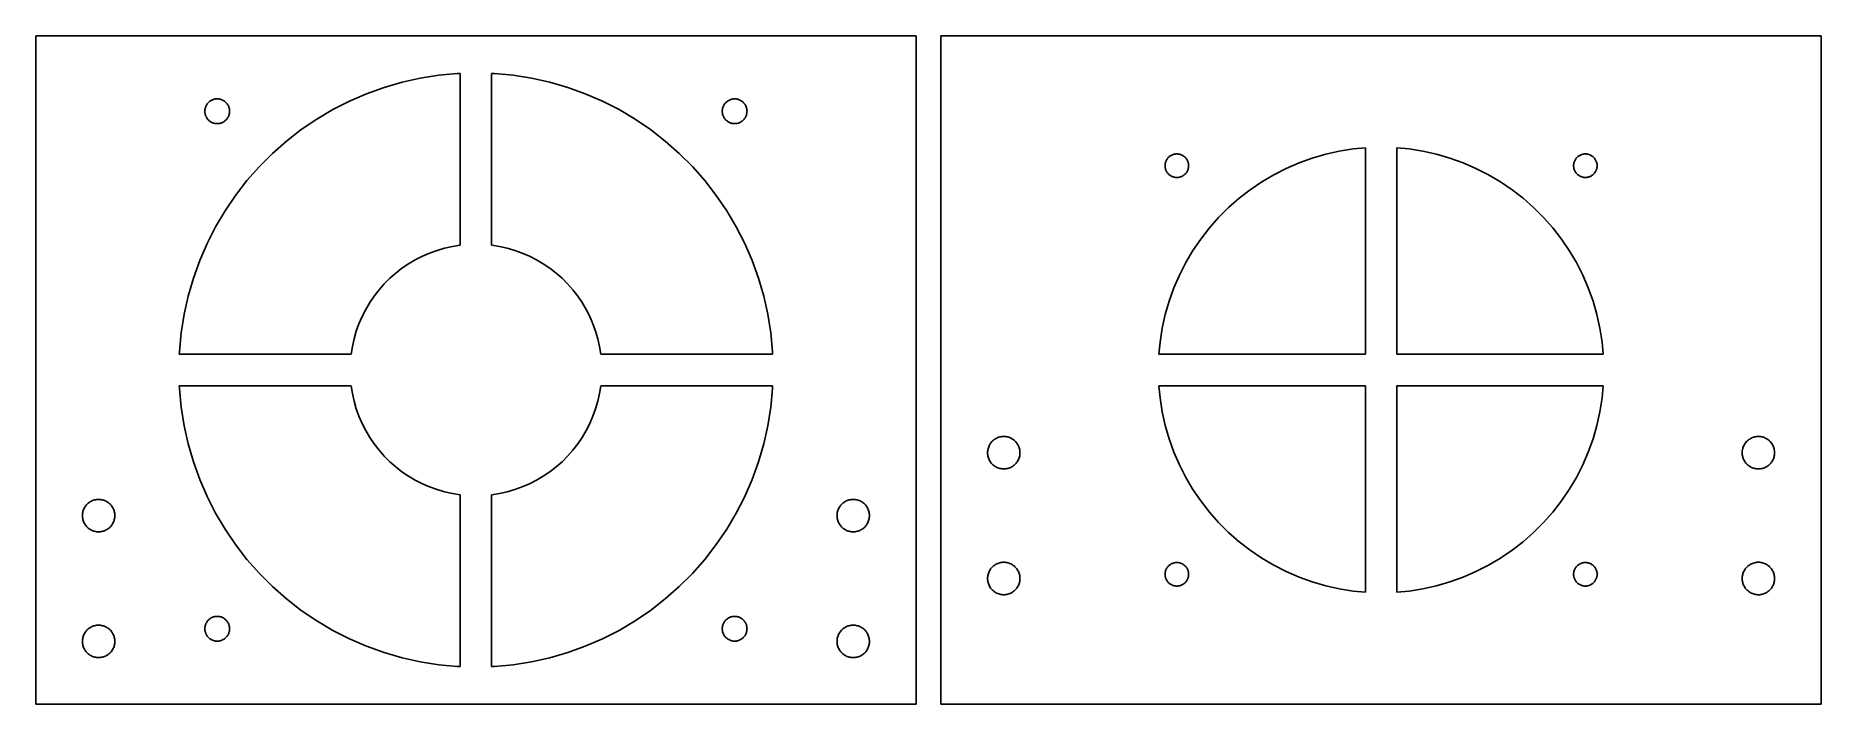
# Model space of a CAD drawing. Header units: metres. Extents: x -89 to 272, y -68 to 68.
import ezdxf

# ---------------------------------------------------------------- set-up
doc = ezdxf.new("R2010")
doc.units = ezdxf.units.M

msp = doc.modelspace()

# ---------------------------------------------------------------- linework, layer by layer
for p, q in [((88.9, 67.5), (-88.9, 67.5)), ((-88.9, 67.5), (-88.9, -67.5)), ((88.9, -67.5), (88.9, 67.5)), ((271.7, 67.5), (93.9, 67.5)), ((93.9, 67.5), (93.9, -67.5)), ((271.7, -67.5), (271.7, 67.5)), ((-18.541, 57.0634), (-14.9214, 58.115)), ((-14.9214, 58.115), (-11.2429, 58.9372)), ((-11.2429, 58.9372), (-7.51999, 59.5269)), ((-7.51999, 59.5269), (-3.76743, 59.8816)), ((-3.76743, 59.8816), (-3.17499, 59.9002)), ((-3.17499, 59.9002), (-3.17499, 25.2005)), ((3.17499, 25.2005), (3.17499, 59.9002)), ((3.17499, 59.9002), (3.76743, 59.8816)), ((3.76743, 59.8816), (7.51999, 59.5269)), ((7.51999, 59.5269), (11.2429, 58.9372)), ((11.2429, 58.9372), (14.9214, 58.115)), ((14.9214, 58.115), (18.541, 57.0634)), ((-53.9614, 54.0724), (-53.8436, 54.1763)), ((-53.8436, 54.1763), (-53.7195, 54.2725)), ((-53.7195, 54.2725), (-53.5896, 54.3608)), ((-53.5896, 54.3608), (-53.4544, 54.4408)), ((-53.4544, 54.4408), (-53.3144, 54.5121)), ((-53.3144, 54.5121), (-53.1703, 54.5744)), ((-53.1703, 54.5744), (-53.0225, 54.6276)), ((-53.0225, 54.6276), (-52.8717, 54.6714)), ((-52.8717, 54.6714), (-52.7184, 54.7057)), ((-52.7184, 54.7057), (-52.5633, 54.7303)), ((-52.5633, 54.7303), (-52.407, 54.7451)), ((-52.407, 54.7451), (-52.25, 54.75)), ((-52.25, 54.75), (-52.093, 54.7451)), ((-52.093, 54.7451), (-51.9367, 54.7303)), ((-51.9367, 54.7303), (-51.7815, 54.7057)), ((-51.7815, 54.7057), (-51.6283, 54.6714)), ((-51.6283, 54.6714), (-51.4774, 54.6276)), ((-51.4774, 54.6276), (-51.3297, 54.5744)), ((-51.3297, 54.5744), (-51.1855, 54.5121)), ((-51.1855, 54.5121), (-51.0456, 54.4408)), ((-51.0456, 54.4408), (-50.9104, 54.3608)), ((-50.9104, 54.3608), (-50.7805, 54.2725)), ((-50.7805, 54.2725), (-50.6564, 54.1763)), ((-50.6564, 54.1763), (-50.5386, 54.0724)), ((-28.9052, 52.5784), (-25.5468, 54.2896)), ((-25.5468, 54.2896), (-22.0875, 55.7866)), ((-22.0875, 55.7866), (-18.541, 57.0634)), ((18.541, 57.0634), (22.0875, 55.7866)), ((22.0875, 55.7866), (25.5468, 54.2896)), ((25.5468, 54.2896), (28.9052, 52.5784)), ((50.5386, 54.0724), (50.6564, 54.1763)), ((50.6564, 54.1763), (50.7805, 54.2725)), ((50.7805, 54.2725), (50.9104, 54.3608)), ((50.9104, 54.3608), (51.0456, 54.4408)), ((51.0456, 54.4408), (51.1855, 54.5121)), ((51.1855, 54.5121), (51.3297, 54.5744)), ((51.3297, 54.5744), (51.4774, 54.6276)), ((51.4774, 54.6276), (51.6283, 54.6714)), ((51.6283, 54.6714), (51.7815, 54.7057)), ((51.7815, 54.7057), (51.9367, 54.7303)), ((51.9367, 54.7303), (52.093, 54.7451)), ((52.093, 54.7451), (52.25, 54.75)), ((52.25, 54.75), (52.407, 54.7451)), ((52.407, 54.7451), (52.5633, 54.7303)), ((52.5633, 54.7303), (52.7184, 54.7057)), ((52.7184, 54.7057), (52.8717, 54.6714)), ((52.8717, 54.6714), (53.0225, 54.6276)), ((53.0225, 54.6276), (53.1703, 54.5744)), ((53.1703, 54.5744), (53.3144, 54.5121)), ((53.3144, 54.5121), (53.4544, 54.4408)), ((53.4544, 54.4408), (53.5896, 54.3608)), ((53.5896, 54.3608), (53.7195, 54.2725)), ((53.7195, 54.2725), (53.8436, 54.1763)), ((53.8436, 54.1763), (53.9614, 54.0724)), ((-54.75, 52.25), (-54.7451, 52.407)), ((-54.7451, 52.093), (-54.75, 52.25)), ((-54.7451, 52.407), (-54.7303, 52.5633)), ((-54.7303, 51.9367), (-54.7451, 52.093)), ((-54.7303, 52.5633), (-54.7057, 52.7184)), ((-54.7057, 51.7815), (-54.7303, 51.9367)), ((-54.7057, 52.7184), (-54.6714, 52.8717)), ((-54.6714, 51.6283), (-54.7057, 51.7815)), ((-54.6714, 52.8717), (-54.6276, 53.0225)), ((-54.6276, 51.4774), (-54.6714, 51.6283)), ((-54.6276, 53.0225), (-54.5744, 53.1703)), ((-54.5744, 51.3297), (-54.6276, 51.4774)), ((-54.5744, 53.1703), (-54.5121, 53.3144)), ((-54.5121, 51.1855), (-54.5744, 51.3297)), ((-54.5121, 53.3144), (-54.4408, 53.4544)), ((-54.4408, 51.0456), (-54.5121, 51.1855)), ((-54.4408, 53.4544), (-54.3608, 53.5896)), ((-54.3608, 50.9104), (-54.4408, 51.0456)), ((-54.3608, 53.5896), (-54.2725, 53.7195)), ((-54.2725, 50.7805), (-54.3608, 50.9104)), ((-54.2725, 53.7195), (-54.1763, 53.8436)), ((-54.1763, 50.6564), (-54.2725, 50.7805)), ((-54.1763, 53.8436), (-54.0724, 53.9614)), ((-54.0724, 50.5386), (-54.1763, 50.6564)), ((-54.0724, 53.9614), (-53.9614, 54.0724)), ((-53.9614, 50.4276), (-54.0724, 50.5386)), ((-50.5386, 54.0724), (-50.4276, 53.9614)), ((-50.4276, 50.5386), (-50.5386, 50.4276)), ((-50.4276, 53.9614), (-50.3237, 53.8436)), ((-50.3237, 50.6564), (-50.4276, 50.5386)), ((-50.3237, 53.8436), (-50.2274, 53.7195)), ((-50.2274, 50.7805), (-50.3237, 50.6564)), ((-50.2274, 53.7195), (-50.1392, 53.5896)), ((-50.1392, 50.9104), (-50.2274, 50.7805)), ((-50.1392, 53.5896), (-50.0592, 53.4544)), ((-50.0592, 51.0456), (-50.1392, 50.9104)), ((-50.0592, 53.4544), (-49.9879, 53.3144)), ((-49.9879, 51.1855), (-50.0592, 51.0456)), ((-49.9879, 53.3144), (-49.9256, 53.1703)), ((-49.9256, 51.3297), (-49.9879, 51.1855)), ((-49.9256, 53.1703), (-49.8723, 53.0225)), ((-49.8723, 51.4774), (-49.9256, 51.3297)), ((-49.8723, 53.0225), (-49.8285, 52.8717)), ((-49.8285, 51.6283), (-49.8723, 51.4774)), ((-49.8285, 52.8717), (-49.7943, 52.7184)), ((-49.7943, 51.7815), (-49.8285, 51.6283)), ((-49.7943, 52.7184), (-49.7697, 52.5633)), ((-49.7697, 51.9367), (-49.7943, 51.7815)), ((-49.7697, 52.5633), (-49.7549, 52.407)), ((-49.7549, 52.093), (-49.7697, 51.9367)), ((-49.7549, 52.407), (-49.75, 52.25)), ((-49.75, 52.25), (-49.7549, 52.093)), ((-35.2671, 48.541), (-32.1496, 50.6597)), ((-32.1496, 50.6597), (-28.9052, 52.5784)), ((28.9052, 52.5784), (32.1496, 50.6597)), ((32.1496, 50.6597), (35.2671, 48.541)), ((49.75, 52.25), (49.7549, 52.407)), ((49.7549, 52.093), (49.75, 52.25)), ((49.7549, 52.407), (49.7697, 52.5633)), ((49.7697, 51.9367), (49.7549, 52.093)), ((49.7697, 52.5633), (49.7943, 52.7184)), ((49.7943, 51.7815), (49.7697, 51.9367)), ((49.7943, 52.7184), (49.8285, 52.8717)), ((49.8285, 51.6283), (49.7943, 51.7815)), ((49.8285, 52.8717), (49.8723, 53.0225)), ((49.8723, 51.4774), (49.8285, 51.6283)), ((49.8723, 53.0225), (49.9256, 53.1703)), ((49.9256, 51.3297), (49.8723, 51.4774)), ((49.9256, 53.1703), (49.9879, 53.3144)), ((49.9879, 51.1855), (49.9256, 51.3297)), ((49.9879, 53.3144), (50.0592, 53.4544)), ((50.0592, 51.0456), (49.9879, 51.1855)), ((50.0592, 53.4544), (50.1392, 53.5896)), ((50.1392, 50.9104), (50.0592, 51.0456)), ((50.1392, 53.5896), (50.2274, 53.7195)), ((50.2274, 50.7805), (50.1392, 50.9104)), ((50.2274, 53.7195), (50.3237, 53.8436)), ((50.3237, 50.6564), (50.2274, 50.7805)), ((50.3237, 53.8436), (50.4276, 53.9614)), ((50.4276, 50.5386), (50.3237, 50.6564)), ((50.4276, 53.9614), (50.5386, 54.0724)), ((50.5386, 50.4276), (50.4276, 50.5386)), ((53.9614, 54.0724), (54.0724, 53.9614)), ((54.0724, 50.5386), (53.9614, 50.4276)), ((54.0724, 53.9614), (54.1763, 53.8436)), ((54.1763, 50.6564), (54.0724, 50.5386)), ((54.1763, 53.8436), (54.2725, 53.7195)), ((54.2725, 50.7805), (54.1763, 50.6564)), ((54.2725, 53.7195), (54.3608, 53.5896)), ((54.3608, 50.9104), (54.2725, 50.7805)), ((54.3608, 53.5896), (54.4408, 53.4544)), ((54.4408, 51.0456), (54.3608, 50.9104)), ((54.4408, 53.4544), (54.5121, 53.3144)), ((54.5121, 51.1855), (54.4408, 51.0456)), ((54.5121, 53.3144), (54.5744, 53.1703)), ((54.5744, 51.3297), (54.5121, 51.1855)), ((54.5744, 53.1703), (54.6276, 53.0225)), ((54.6276, 51.4774), (54.5744, 51.3297)), ((54.6276, 53.0225), (54.6714, 52.8717)), ((54.6714, 51.6283), (54.6276, 51.4774)), ((54.6714, 52.8717), (54.7057, 52.7184)), ((54.7057, 51.7815), (54.6714, 51.6283)), ((54.7057, 52.7184), (54.7303, 52.5633)), ((54.7303, 51.9367), (54.7057, 51.7815)), ((54.7303, 52.5633), (54.7451, 52.407)), ((54.7451, 52.093), (54.7303, 51.9367)), ((54.7451, 52.407), (54.75, 52.25)), ((54.75, 52.25), (54.7451, 52.093)), ((-53.8436, 50.3237), (-53.9614, 50.4276)), ((-53.7195, 50.2274), (-53.8436, 50.3237)), ((-53.5896, 50.1392), (-53.7195, 50.2274)), ((-53.4544, 50.0592), (-53.5896, 50.1392)), ((-53.3144, 49.9879), (-53.4544, 50.0592)), ((-53.1703, 49.9256), (-53.3144, 49.9879)), ((-53.0225, 49.8723), (-53.1703, 49.9256)), ((-52.8717, 49.8285), (-53.0225, 49.8723)), ((-52.7184, 49.7943), (-52.8717, 49.8285)), ((-52.5633, 49.7697), (-52.7184, 49.7943)), ((-52.407, 49.7549), (-52.5633, 49.7697)), ((-52.25, 49.75), (-52.407, 49.7549)), ((-52.093, 49.7549), (-52.25, 49.75)), ((-51.9367, 49.7697), (-52.093, 49.7549)), ((-51.7815, 49.7943), (-51.9367, 49.7697)), ((-51.6283, 49.8285), (-51.7815, 49.7943)), ((-51.4774, 49.8723), (-51.6283, 49.8285)), ((-51.3297, 49.9256), (-51.4774, 49.8723)), ((-51.1855, 49.9879), (-51.3297, 49.9256)), ((-51.0456, 50.0592), (-51.1855, 49.9879)), ((-50.9104, 50.1392), (-51.0456, 50.0592)), ((-50.7805, 50.2274), (-50.9104, 50.1392)), ((-50.6564, 50.3237), (-50.7805, 50.2274)), ((-50.5386, 50.4276), (-50.6564, 50.3237)), ((-38.2454, 46.2308), (-35.2671, 48.541)), ((35.2671, 48.541), (38.2454, 46.2308)), ((50.6564, 50.3237), (50.5386, 50.4276)), ((50.7805, 50.2274), (50.6564, 50.3237)), ((50.9104, 50.1392), (50.7805, 50.2274)), ((51.0456, 50.0592), (50.9104, 50.1392)), ((51.1855, 49.9879), (51.0456, 50.0592)), ((51.3297, 49.9256), (51.1855, 49.9879)), ((51.4774, 49.8723), (51.3297, 49.9256)), ((51.6283, 49.8285), (51.4774, 49.8723)), ((51.7815, 49.7943), (51.6283, 49.8285)), ((51.9367, 49.7697), (51.7815, 49.7943)), ((52.093, 49.7549), (51.9367, 49.7697)), ((52.25, 49.75), (52.093, 49.7549)), ((52.407, 49.7549), (52.25, 49.75)), ((52.5633, 49.7697), (52.407, 49.7549)), ((52.7184, 49.7943), (52.5633, 49.7697)), ((52.8717, 49.8285), (52.7184, 49.7943)), ((53.0225, 49.8723), (52.8717, 49.8285)), ((53.1703, 49.9256), (53.0225, 49.8723)), ((53.3144, 49.9879), (53.1703, 49.9256)), ((53.4544, 50.0592), (53.3144, 49.9879)), ((53.5896, 50.1392), (53.4544, 50.0592)), ((53.7195, 50.2274), (53.5896, 50.1392)), ((53.8436, 50.3237), (53.7195, 50.2274)), ((53.9614, 50.4276), (53.8436, 50.3237)), ((-43.7381, 41.0728), (-41.0728, 43.7381)), ((-41.0728, 43.7381), (-38.2454, 46.2308)), ((38.2454, 46.2308), (41.0728, 43.7381)), ((41.0728, 43.7381), (43.7381, 41.0728)), ((140.277, 43.2553), (140.406, 43.3312)), ((140.406, 43.3312), (140.539, 43.399)), ((140.539, 43.399), (140.676, 43.4582)), ((140.676, 43.4582), (140.816, 43.5088)), ((140.816, 43.5088), (140.959, 43.5504)), ((140.959, 43.5504), (141.105, 43.5829)), ((141.105, 43.5829), (141.252, 43.6063)), ((141.252, 43.6063), (141.401, 43.6203)), ((141.401, 43.6203), (141.55, 43.625)), ((141.55, 43.625), (141.699, 43.6203)), ((141.699, 43.6203), (141.848, 43.6063)), ((141.848, 43.6063), (141.995, 43.5829)), ((141.995, 43.5829), (142.141, 43.5504)), ((142.141, 43.5504), (142.284, 43.5088)), ((142.284, 43.5088), (142.424, 43.4582)), ((142.424, 43.4582), (142.561, 43.399)), ((142.561, 43.399), (142.694, 43.3312)), ((142.694, 43.3312), (142.823, 43.2553)), ((168.894, 42.7975), (171.609, 43.5862)), ((171.609, 43.5862), (174.368, 44.2029)), ((174.368, 44.2029), (177.16, 44.6452)), ((177.16, 44.6452), (179.625, 44.8782)), ((179.625, 44.8782), (179.625, 3.17499)), ((185.975, 3.17499), (185.975, 44.8782)), ((185.975, 44.8782), (188.44, 44.6452)), ((188.44, 44.6452), (191.232, 44.2029)), ((191.232, 44.2029), (193.991, 43.5862)), ((193.991, 43.5862), (196.706, 42.7975)), ((222.777, 43.2553), (222.906, 43.3312)), ((222.906, 43.3312), (223.039, 43.399)), ((223.039, 43.399), (223.176, 43.4582)), ((223.176, 43.4582), (223.316, 43.5088)), ((223.316, 43.5088), (223.459, 43.5504)), ((223.459, 43.5504), (223.605, 43.5829)), ((223.605, 43.5829), (223.752, 43.6063)), ((223.752, 43.6063), (223.901, 43.6203)), ((223.901, 43.6203), (224.05, 43.625)), ((224.05, 43.625), (224.199, 43.6203)), ((224.199, 43.6203), (224.348, 43.6063)), ((224.348, 43.6063), (224.495, 43.5829)), ((224.495, 43.5829), (224.641, 43.5504)), ((224.641, 43.5504), (224.784, 43.5088)), ((224.784, 43.5088), (224.924, 43.4582)), ((224.924, 43.4582), (225.061, 43.399)), ((225.061, 43.399), (225.194, 43.3312)), ((225.194, 43.3312), (225.323, 43.2553)), ((-46.2308, 38.2454), (-43.7381, 41.0728)), ((43.7381, 41.0728), (46.2308, 38.2454)), ((139.175, 41.25), (139.18, 41.3991)), ((139.18, 41.1009), (139.175, 41.25)), ((139.18, 41.3991), (139.194, 41.5477)), ((139.194, 40.9523), (139.18, 41.1009)), ((139.194, 41.5477), (139.217, 41.695)), ((139.217, 40.805), (139.194, 40.9523)), ((139.217, 41.695), (139.25, 41.8406)), ((139.25, 40.6593), (139.217, 40.805)), ((139.25, 41.8406), (139.291, 41.9839)), ((139.291, 40.5161), (139.25, 40.6593)), ((139.291, 41.9839), (139.342, 42.1243)), ((139.342, 40.3757), (139.291, 40.5161)), ((139.342, 42.1243), (139.401, 42.2612)), ((139.401, 40.2388), (139.342, 40.3757)), ((139.401, 42.2612), (139.469, 42.3941)), ((139.469, 40.1058), (139.401, 40.2388)), ((139.469, 42.3941), (139.545, 42.5226)), ((139.545, 39.9774), (139.469, 40.1058)), ((139.545, 42.5226), (139.629, 42.646)), ((139.629, 39.854), (139.545, 39.9774)), ((139.629, 42.646), (139.72, 42.7639)), ((139.72, 39.7361), (139.629, 39.854)), ((139.72, 42.7639), (139.819, 42.8758)), ((139.819, 39.6242), (139.72, 39.7361)), ((139.819, 42.8758), (139.924, 42.9813)), ((139.924, 42.9813), (140.036, 43.08)), ((140.036, 43.08), (140.154, 43.1714)), ((140.154, 43.1714), (140.277, 43.2553)), ((142.823, 43.2553), (142.946, 43.1714)), ((142.946, 43.1714), (143.064, 43.08)), ((143.064, 43.08), (143.176, 42.9813)), ((143.176, 42.9813), (143.281, 42.8758)), ((143.281, 42.8758), (143.38, 42.7639)), ((143.38, 39.7361), (143.281, 39.6242)), ((143.38, 42.7639), (143.471, 42.646)), ((143.471, 39.854), (143.38, 39.7361)), ((143.471, 42.646), (143.555, 42.5226)), ((143.555, 39.9774), (143.471, 39.854)), ((143.555, 42.5226), (143.631, 42.3941)), ((143.631, 40.1058), (143.555, 39.9774)), ((143.631, 42.3941), (143.699, 42.2612)), ((143.699, 40.2388), (143.631, 40.1058)), ((143.699, 42.2612), (143.758, 42.1243)), ((143.758, 40.3757), (143.699, 40.2388)), ((143.758, 42.1243), (143.809, 41.9839)), ((143.809, 40.5161), (143.758, 40.3757)), ((143.809, 41.9839), (143.85, 41.8406)), ((143.85, 40.6593), (143.809, 40.5161)), ((143.85, 41.8406), (143.883, 41.695)), ((143.883, 40.805), (143.85, 40.6593)), ((143.883, 41.695), (143.906, 41.5477)), ((143.906, 40.9523), (143.883, 40.805)), ((143.906, 41.5477), (143.92, 41.3991)), ((143.92, 41.1009), (143.906, 40.9523)), ((143.92, 41.3991), (143.925, 41.25)), ((143.925, 41.25), (143.92, 41.1009)), ((161.121, 39.4338), (163.64, 40.7172)), ((163.64, 40.7172), (166.234, 41.8399)), ((166.234, 41.8399), (168.894, 42.7975)), ((196.706, 42.7975), (199.366, 41.8399)), ((199.366, 41.8399), (201.96, 40.7172)), ((201.96, 40.7172), (204.479, 39.4338)), ((221.675, 41.25), (221.68, 41.3991)), ((221.68, 41.1009), (221.675, 41.25)), ((221.68, 41.3991), (221.694, 41.5477)), ((221.694, 40.9523), (221.68, 41.1009)), ((221.694, 41.5477), (221.717, 41.695)), ((221.717, 40.805), (221.694, 40.9523)), ((221.717, 41.695), (221.75, 41.8406)), ((221.75, 40.6593), (221.717, 40.805)), ((221.75, 41.8406), (221.791, 41.9839)), ((221.791, 40.5161), (221.75, 40.6593)), ((221.791, 41.9839), (221.842, 42.1243)), ((221.842, 40.3757), (221.791, 40.5161)), ((221.842, 42.1243), (221.901, 42.2612)), ((221.901, 40.2388), (221.842, 40.3757)), ((221.901, 42.2612), (221.969, 42.3941)), ((221.969, 40.1058), (221.901, 40.2388)), ((221.969, 42.3941), (222.045, 42.5226)), ((222.045, 39.9774), (221.969, 40.1058)), ((222.045, 42.5226), (222.129, 42.646)), ((222.129, 39.854), (222.045, 39.9774)), ((222.129, 42.646), (222.22, 42.7639)), ((222.22, 39.7361), (222.129, 39.854)), ((222.22, 42.7639), (222.319, 42.8758)), ((222.319, 39.6242), (222.22, 39.7361)), ((222.319, 42.8758), (222.424, 42.9813)), ((222.424, 42.9813), (222.536, 43.08)), ((222.536, 43.08), (222.654, 43.1714)), ((222.654, 43.1714), (222.777, 43.2553)), ((225.323, 43.2553), (225.446, 43.1714)), ((225.446, 43.1714), (225.564, 43.08)), ((225.564, 43.08), (225.676, 42.9813)), ((225.676, 42.9813), (225.781, 42.8758)), ((225.781, 42.8758), (225.88, 42.7639)), ((225.88, 39.7361), (225.781, 39.6242)), ((225.88, 42.7639), (225.971, 42.646)), ((225.971, 39.854), (225.88, 39.7361)), ((225.971, 42.646), (226.055, 42.5226)), ((226.055, 39.9774), (225.971, 39.854)), ((226.055, 42.5226), (226.131, 42.3941)), ((226.131, 40.1058), (226.055, 39.9774)), ((226.131, 42.3941), (226.199, 42.2612)), ((226.199, 40.2388), (226.131, 40.1058)), ((226.199, 42.2612), (226.258, 42.1243)), ((226.258, 40.3757), (226.199, 40.2388)), ((226.258, 42.1243), (226.309, 41.9839)), ((226.309, 40.5161), (226.258, 40.3757)), ((226.309, 41.9839), (226.35, 41.8406)), ((226.35, 40.6593), (226.309, 40.5161)), ((226.35, 41.8406), (226.383, 41.695)), ((226.383, 40.805), (226.35, 40.6593)), ((226.383, 41.695), (226.406, 41.5477)), ((226.406, 40.9523), (226.383, 40.805)), ((226.406, 41.5477), (226.42, 41.3991)), ((226.42, 41.1009), (226.406, 40.9523)), ((226.42, 41.3991), (226.425, 41.25)), ((226.425, 41.25), (226.42, 41.1009)), ((-48.541, 35.2671), (-46.2308, 38.2454)), ((46.2308, 38.2454), (48.541, 35.2671)), ((139.924, 39.5187), (139.819, 39.6242)), ((140.036, 39.42), (139.924, 39.5187)), ((140.154, 39.3286), (140.036, 39.42)), ((140.277, 39.2447), (140.154, 39.3286)), ((140.406, 39.1688), (140.277, 39.2447)), ((140.539, 39.101), (140.406, 39.1688)), ((140.676, 39.0418), (140.539, 39.101)), ((140.816, 38.9912), (140.676, 39.0418)), ((140.959, 38.9496), (140.816, 38.9912)), ((141.105, 38.9171), (140.959, 38.9496)), ((141.252, 38.8937), (141.105, 38.9171)), ((141.401, 38.8797), (141.252, 38.8937)), ((141.55, 38.875), (141.401, 38.8797)), ((141.699, 38.8797), (141.55, 38.875)), ((141.848, 38.8937), (141.699, 38.8797)), ((141.995, 38.9171), (141.848, 38.8937)), ((142.141, 38.9496), (141.995, 38.9171)), ((142.284, 38.9912), (142.141, 38.9496)), ((142.424, 39.0418), (142.284, 38.9912)), ((142.561, 39.101), (142.424, 39.0418)), ((142.694, 39.1688), (142.561, 39.101)), ((142.823, 39.2447), (142.694, 39.1688)), ((142.946, 39.3286), (142.823, 39.2447)), ((143.064, 39.42), (142.946, 39.3286)), ((143.176, 39.5187), (143.064, 39.42)), ((143.281, 39.6242), (143.176, 39.5187)), ((154.116, 34.6731), (156.35, 36.4058)), ((156.35, 36.4058), (158.688, 37.9948)), ((158.688, 37.9948), (161.121, 39.4338)), ((204.479, 39.4338), (206.912, 37.9948)), ((206.912, 37.9948), (209.25, 36.4058)), ((209.25, 36.4058), (211.484, 34.6731)), ((222.424, 39.5187), (222.319, 39.6242)), ((222.536, 39.42), (222.424, 39.5187)), ((222.654, 39.3286), (222.536, 39.42)), ((222.777, 39.2447), (222.654, 39.3286)), ((222.906, 39.1688), (222.777, 39.2447)), ((223.039, 39.101), (222.906, 39.1688)), ((223.176, 39.0418), (223.039, 39.101)), ((223.316, 38.9912), (223.176, 39.0418)), ((223.459, 38.9496), (223.316, 38.9912)), ((223.605, 38.9171), (223.459, 38.9496)), ((223.752, 38.8937), (223.605, 38.9171)), ((223.901, 38.8797), (223.752, 38.8937)), ((224.05, 38.875), (223.901, 38.8797)), ((224.199, 38.8797), (224.05, 38.875)), ((224.348, 38.8937), (224.199, 38.8797)), ((224.495, 38.9171), (224.348, 38.8937)), ((224.641, 38.9496), (224.495, 38.9171)), ((224.784, 38.9912), (224.641, 38.9496)), ((224.924, 39.0418), (224.784, 38.9912)), ((225.061, 39.101), (224.924, 39.0418)), ((225.194, 39.1688), (225.061, 39.101)), ((225.323, 39.2447), (225.194, 39.1688)), ((225.446, 39.3286), (225.323, 39.2447)), ((225.564, 39.42), (225.446, 39.3286)), ((225.676, 39.5187), (225.564, 39.42)), ((225.781, 39.6242), (225.676, 39.5187)), ((-50.6597, 32.1496), (-48.541, 35.2671)), ((48.541, 35.2671), (50.6597, 32.1496)), ((149.996, 30.8046), (151.995, 32.8036)), ((151.995, 32.8036), (154.116, 34.6731)), ((211.484, 34.6731), (213.605, 32.8036)), ((213.605, 32.8036), (215.604, 30.8046)), ((-54.2896, 25.5468), (-52.5784, 28.9052)), ((-52.5784, 28.9052), (-50.6597, 32.1496)), ((50.6597, 32.1496), (52.5784, 28.9052)), ((52.5784, 28.9052), (54.2896, 25.5468)), ((148.127, 28.6841), (149.996, 30.8046)), ((215.604, 30.8046), (217.473, 28.6841)), ((-55.7866, 22.0875), (-54.2896, 25.5468)), ((54.2896, 25.5468), (55.7866, 22.0875)), ((144.805, 24.1122), (146.394, 26.4503)), ((146.394, 26.4503), (148.127, 28.6841)), ((217.473, 28.6841), (219.206, 26.4503)), ((219.206, 26.4503), (220.795, 24.1122)), ((-57.0634, 18.541), (-55.7866, 22.0875)), ((-12.2365, 22.2582), (-13.61, 21.4459)), ((-10.8148, 22.9826), (-12.2365, 22.2582)), ((-9.35036, 23.6163), (-10.8148, 22.9826)), ((-7.84903, 24.1568), (-9.35036, 23.6163)), ((-6.31671, 24.602), (-7.84903, 24.1568)), ((-4.75948, 24.9501), (-6.31671, 24.602)), ((-3.18346, 25.1997), (-4.75948, 24.9501)), ((-3.17499, 25.2005), (-3.18346, 25.1997)), ((3.18346, 25.1997), (3.17499, 25.2005)), ((4.75948, 24.9501), (3.18346, 25.1997)), ((6.31671, 24.602), (4.75948, 24.9501)), ((7.84903, 24.1568), (6.31671, 24.602)), ((9.35036, 23.6163), (7.84903, 24.1568)), ((10.8148, 22.9826), (9.35036, 23.6163)), ((12.2365, 22.2582), (10.8148, 22.9826)), ((13.61, 21.4459), (12.2365, 22.2582)), ((55.7866, 22.0875), (57.0634, 18.541)), ((142.083, 19.1601), (143.366, 21.6789)), ((143.366, 21.6789), (144.805, 24.1122)), ((220.795, 24.1122), (222.234, 21.6789)), ((222.234, 21.6789), (223.517, 19.1601)), ((-58.115, 14.9214), (-57.0634, 18.541)), ((-17.3875, 18.5158), (-18.5158, 17.3875)), ((-16.1906, 19.571), (-17.3875, 18.5158)), ((-14.9297, 20.549), (-16.1906, 19.571)), ((-13.61, 21.4459), (-14.9297, 20.549)), ((14.9297, 20.549), (13.61, 21.4459)), ((16.1906, 19.571), (14.9297, 20.549)), ((17.3875, 18.5158), (16.1906, 19.571)), ((18.5158, 17.3875), (17.3875, 18.5158)), ((57.0634, 18.541), (58.115, 14.9214)), ((140.96, 16.5656), (142.083, 19.1601)), ((223.517, 19.1601), (224.64, 16.5656)), ((-58.9372, 11.2429), (-58.115, 14.9214)), ((-20.549, 14.9297), (-21.4459, 13.61)), ((-19.571, 16.1906), (-20.549, 14.9297)), ((-18.5158, 17.3875), (-19.571, 16.1906)), ((19.571, 16.1906), (18.5158, 17.3875)), ((20.549, 14.9297), (19.571, 16.1906)), ((21.4459, 13.61), (20.549, 14.9297)), ((58.115, 14.9214), (58.9372, 11.2429)), ((140.002, 13.9058), (140.96, 16.5656)), ((224.64, 16.5656), (225.598, 13.9058)), ((-59.5269, 7.51999), (-58.9372, 11.2429)), ((-22.2582, 12.2365), (-22.9826, 10.8148)), ((-21.4459, 13.61), (-22.2582, 12.2365)), ((22.2582, 12.2365), (21.4459, 13.61)), ((22.9826, 10.8148), (22.2582, 12.2365)), ((58.9372, 11.2429), (59.5269, 7.51999)), ((138.597, 8.43214), (139.214, 11.191)), ((139.214, 11.191), (140.002, 13.9058)), ((225.598, 13.9058), (226.386, 11.191)), ((226.386, 11.191), (227.003, 8.43214)), ((-59.8816, 3.76743), (-59.5269, 7.51999)), ((-24.1568, 7.84903), (-24.602, 6.31671)), ((-23.6163, 9.35036), (-24.1568, 7.84903)), ((-22.9826, 10.8148), (-23.6163, 9.35036)), ((23.6163, 9.35036), (22.9826, 10.8148)), ((24.1568, 7.84903), (23.6163, 9.35036)), ((24.602, 6.31671), (24.1568, 7.84903)), ((59.5269, 7.51999), (59.8816, 3.76743)), ((138.155, 5.63998), (138.597, 8.43214)), ((227.003, 8.43214), (227.445, 5.63998)), ((-59.9002, 3.17499), (-59.8816, 3.76743)), ((-24.9501, 4.75948), (-25.1997, 3.18346)), ((-24.602, 6.31671), (-24.9501, 4.75948)), ((24.9501, 4.75948), (24.602, 6.31671)), ((25.1997, 3.18346), (24.9501, 4.75948)), ((59.8816, 3.76743), (59.9002, 3.17499)), ((137.922, 3.17499), (138.155, 5.63998)), ((227.445, 5.63998), (227.678, 3.17499)), ((-25.2005, 3.17499), (-59.9002, 3.17499)), ((-25.1997, 3.18346), (-25.2005, 3.17499)), ((25.2005, 3.17499), (25.1997, 3.18346)), ((59.9002, 3.17499), (25.2005, 3.17499)), ((179.625, 3.17499), (137.922, 3.17499)), ((227.678, 3.17499), (185.975, 3.17499)), ((-59.8816, -3.76743), (-59.9002, -3.17499)), ((-59.9002, -3.17499), (-25.2005, -3.17499)), ((-25.2005, -3.17499), (-25.1997, -3.18346)), ((-25.1997, -3.18346), (-24.9501, -4.75948)), ((24.9501, -4.75948), (25.1997, -3.18346)), ((25.1997, -3.18346), (25.2005, -3.17499)), ((25.2005, -3.17499), (59.9002, -3.17499)), ((59.9002, -3.17499), (59.8816, -3.76743)), ((138.155, -5.63998), (137.922, -3.17499)), ((137.922, -3.17499), (179.625, -3.17499)), ((179.625, -3.17499), (179.625, -44.8782)), ((185.975, -3.17499), (227.678, -3.17499)), ((185.975, -44.8782), (185.975, -3.17499)), ((227.678, -3.17499), (227.445, -5.63998)), ((-59.5269, -7.51999), (-59.8816, -3.76743)), ((-24.9501, -4.75948), (-24.602, -6.31671)), ((-24.602, -6.31671), (-24.1568, -7.84903)), ((24.1568, -7.84903), (24.602, -6.31671)), ((24.602, -6.31671), (24.9501, -4.75948)), ((59.8816, -3.76743), (59.5269, -7.51999)), ((138.597, -8.43214), (138.155, -5.63998)), ((227.445, -5.63998), (227.003, -8.43214)), ((-58.9372, -11.2429), (-59.5269, -7.51999)), ((-24.1568, -7.84903), (-23.6163, -9.35036)), ((-23.6163, -9.35036), (-22.9826, -10.8148)), ((-22.9826, -10.8148), (-22.2582, -12.2365)), ((22.2582, -12.2365), (22.9826, -10.8148)), ((22.9826, -10.8148), (23.6163, -9.35036)), ((23.6163, -9.35036), (24.1568, -7.84903)), ((59.5269, -7.51999), (58.9372, -11.2429)), ((139.214, -11.191), (138.597, -8.43214)), ((227.003, -8.43214), (226.386, -11.191)), ((-58.115, -14.9214), (-58.9372, -11.2429)), ((-22.2582, -12.2365), (-21.4459, -13.61)), ((-21.4459, -13.61), (-20.549, -14.9297)), ((20.549, -14.9297), (21.4459, -13.61)), ((21.4459, -13.61), (22.2582, -12.2365)), ((58.9372, -11.2429), (58.115, -14.9214)), ((104.213, -14.4581), (104.358, -14.3126)), ((104.358, -14.3126), (104.512, -14.1766)), ((104.512, -14.1766), (104.675, -14.0505)), ((104.675, -14.0505), (104.845, -13.9348)), ((104.845, -13.9348), (105.022, -13.8301)), ((105.022, -13.8301), (105.206, -13.7367)), ((105.206, -13.7367), (105.394, -13.655)), ((105.394, -13.655), (105.588, -13.5853)), ((105.588, -13.5853), (105.786, -13.5279)), ((105.786, -13.5279), (105.986, -13.483)), ((105.986, -13.483), (106.19, -13.4508)), ((106.19, -13.4508), (106.394, -13.4315)), ((106.394, -13.4315), (106.6, -13.425)), ((106.6, -13.425), (106.806, -13.4315)), ((106.806, -13.4315), (107.01, -13.4508)), ((107.01, -13.4508), (107.214, -13.483)), ((107.214, -13.483), (107.414, -13.5279)), ((107.414, -13.5279), (107.612, -13.5853)), ((107.612, -13.5853), (107.806, -13.655)), ((107.806, -13.655), (107.994, -13.7367)), ((107.994, -13.7367), (108.178, -13.8301)), ((108.178, -13.8301), (108.355, -13.9348)), ((108.355, -13.9348), (108.525, -14.0505)), ((108.525, -14.0505), (108.688, -14.1766)), ((108.688, -14.1766), (108.842, -14.3126)), ((108.842, -14.3126), (108.987, -14.4581)), ((140.002, -13.9058), (139.214, -11.191)), ((140.96, -16.5656), (140.002, -13.9058)), ((225.598, -13.9058), (224.64, -16.5656)), ((226.386, -11.191), (225.598, -13.9058)), ((256.613, -14.4581), (256.758, -14.3126)), ((256.758, -14.3126), (256.912, -14.1766)), ((256.912, -14.1766), (257.075, -14.0505)), ((257.075, -14.0505), (257.245, -13.9348)), ((257.245, -13.9348), (257.422, -13.8301)), ((257.422, -13.8301), (257.606, -13.7367)), ((257.606, -13.7367), (257.794, -13.655)), ((257.794, -13.655), (257.988, -13.5853)), ((257.988, -13.5853), (258.186, -13.5279)), ((258.186, -13.5279), (258.386, -13.483)), ((258.386, -13.483), (258.59, -13.4508)), ((258.59, -13.4508), (258.794, -13.4315)), ((258.794, -13.4315), (259, -13.425)), ((259, -13.425), (259.206, -13.4315)), ((259.206, -13.4315), (259.41, -13.4508)), ((259.41, -13.4508), (259.614, -13.483)), ((259.614, -13.483), (259.814, -13.5279)), ((259.814, -13.5279), (260.012, -13.5853)), ((260.012, -13.5853), (260.206, -13.655)), ((260.206, -13.655), (260.394, -13.7367)), ((260.394, -13.7367), (260.578, -13.8301)), ((260.578, -13.8301), (260.755, -13.9348)), ((260.755, -13.9348), (260.925, -14.0505)), ((260.925, -14.0505), (261.088, -14.1766)), ((261.088, -14.1766), (261.242, -14.3126)), ((261.242, -14.3126), (261.387, -14.4581)), ((-57.0634, -18.541), (-58.115, -14.9214)), ((-20.549, -14.9297), (-19.571, -16.1906)), ((-19.571, -16.1906), (-18.5158, -17.3875)), ((-18.5158, -17.3875), (-17.3875, -18.5158)), ((17.3875, -18.5158), (18.5158, -17.3875)), ((18.5158, -17.3875), (19.571, -16.1906)), ((19.571, -16.1906), (20.549, -14.9297)), ((58.115, -14.9214), (57.0634, -18.541)), ((103.325, -16.7), (103.331, -16.4944)), ((103.331, -16.9056), (103.325, -16.7)), ((103.331, -16.4944), (103.351, -16.2895)), ((103.351, -17.1105), (103.331, -16.9056)), ((103.351, -16.2895), (103.383, -16.0863)), ((103.383, -17.3137), (103.351, -17.1105)), ((103.383, -16.0863), (103.428, -15.8855)), ((103.428, -17.5145), (103.383, -17.3137)), ((103.428, -15.8855), (103.485, -15.688)), ((103.485, -17.712), (103.428, -17.5145)), ((103.485, -15.688), (103.555, -15.4944)), ((103.555, -17.9056), (103.485, -17.712)), ((103.555, -15.4944), (103.637, -15.3056)), ((103.637, -18.0944), (103.555, -17.9056)), ((103.637, -15.3056), (103.73, -15.1223)), ((103.73, -15.1223), (103.835, -14.9452)), ((103.835, -14.9452), (103.95, -14.775)), ((103.95, -14.775), (104.077, -14.6124)), ((104.077, -14.6124), (104.213, -14.4581)), ((108.987, -14.4581), (109.123, -14.6124)), ((109.123, -14.6124), (109.25, -14.775)), ((109.25, -14.775), (109.365, -14.9452)), ((109.365, -14.9452), (109.47, -15.1223)), ((109.47, -15.1223), (109.563, -15.3056)), ((109.563, -15.3056), (109.645, -15.4944)), ((109.645, -17.9056), (109.563, -18.0944)), ((109.645, -15.4944), (109.715, -15.688)), ((109.715, -17.712), (109.645, -17.9056)), ((109.715, -15.688), (109.772, -15.8855)), ((109.772, -17.5145), (109.715, -17.712)), ((109.772, -15.8855), (109.817, -16.0863)), ((109.817, -17.3137), (109.772, -17.5145)), ((109.817, -16.0863), (109.849, -16.2895)), ((109.849, -17.1105), (109.817, -17.3137)), ((109.849, -16.2895), (109.869, -16.4944)), ((109.869, -16.9056), (109.849, -17.1105)), ((109.869, -16.4944), (109.875, -16.7)), ((109.875, -16.7), (109.869, -16.9056)), ((142.083, -19.1601), (140.96, -16.5656)), ((224.64, -16.5656), (223.517, -19.1601)), ((255.725, -16.7), (255.731, -16.4944)), ((255.731, -16.9056), (255.725, -16.7)), ((255.731, -16.4944), (255.751, -16.2895)), ((255.751, -17.1105), (255.731, -16.9056)), ((255.751, -16.2895), (255.783, -16.0863)), ((255.783, -17.3137), (255.751, -17.1105)), ((255.783, -16.0863), (255.828, -15.8855)), ((255.828, -17.5145), (255.783, -17.3137)), ((255.828, -15.8855), (255.885, -15.688)), ((255.885, -17.712), (255.828, -17.5145)), ((255.885, -15.688), (255.955, -15.4944)), ((255.955, -17.9056), (255.885, -17.712)), ((255.955, -15.4944), (256.037, -15.3056)), ((256.037, -18.0944), (255.955, -17.9056)), ((256.037, -15.3056), (256.13, -15.1223)), ((256.13, -15.1223), (256.235, -14.9452)), ((256.235, -14.9452), (256.35, -14.775)), ((256.35, -14.775), (256.477, -14.6124)), ((256.477, -14.6124), (256.613, -14.4581)), ((261.387, -14.4581), (261.523, -14.6124)), ((261.523, -14.6124), (261.65, -14.775)), ((261.65, -14.775), (261.765, -14.9452)), ((261.765, -14.9452), (261.87, -15.1223)), ((261.87, -15.1223), (261.963, -15.3056)), ((261.963, -15.3056), (262.045, -15.4944)), ((262.045, -17.9056), (261.963, -18.0944)), ((262.045, -15.4944), (262.115, -15.688)), ((262.115, -17.712), (262.045, -17.9056)), ((262.115, -15.688), (262.172, -15.8855)), ((262.172, -17.5145), (262.115, -17.712)), ((262.172, -15.8855), (262.217, -16.0863)), ((262.217, -17.3137), (262.172, -17.5145)), ((262.217, -16.0863), (262.249, -16.2895)), ((262.249, -17.1105), (262.217, -17.3137)), ((262.249, -16.2895), (262.269, -16.4944)), ((262.269, -16.9056), (262.249, -17.1105)), ((262.269, -16.4944), (262.275, -16.7)), ((262.275, -16.7), (262.269, -16.9056)), ((-55.7866, -22.0875), (-57.0634, -18.541)), ((-17.3875, -18.5158), (-16.1906, -19.571)), ((-16.1906, -19.571), (-14.9297, -20.549)), ((-14.9297, -20.549), (-13.61, -21.4459)), ((-13.61, -21.4459), (-12.2365, -22.2582)), ((12.2365, -22.2582), (13.61, -21.4459)), ((13.61, -21.4459), (14.9297, -20.549)), ((14.9297, -20.549), (16.1906, -19.571)), ((16.1906, -19.571), (17.3875, -18.5158)), ((57.0634, -18.541), (55.7866, -22.0875)), ((103.73, -18.2777), (103.637, -18.0944)), ((103.835, -18.4548), (103.73, -18.2777)), ((103.95, -18.625), (103.835, -18.4548)), ((104.077, -18.7876), (103.95, -18.625)), ((104.213, -18.9419), (104.077, -18.7876)), ((104.358, -19.0874), (104.213, -18.9419)), ((104.512, -19.2234), (104.358, -19.0874)), ((104.675, -19.3495), (104.512, -19.2234)), ((104.845, -19.4652), (104.675, -19.3495)), ((105.022, -19.5699), (104.845, -19.4652)), ((105.206, -19.6633), (105.022, -19.5699)), ((105.394, -19.745), (105.206, -19.6633)), ((105.588, -19.8147), (105.394, -19.745)), ((105.786, -19.8721), (105.588, -19.8147)), ((105.986, -19.917), (105.786, -19.8721)), ((106.19, -19.9492), (105.986, -19.917)), ((106.394, -19.9685), (106.19, -19.9492)), ((106.6, -19.975), (106.394, -19.9685)), ((106.806, -19.9685), (106.6, -19.975)), ((107.01, -19.9492), (106.806, -19.9685)), ((107.214, -19.917), (107.01, -19.9492)), ((107.414, -19.8721), (107.214, -19.917)), ((107.612, -19.8147), (107.414, -19.8721)), ((107.806, -19.745), (107.612, -19.8147)), ((107.994, -19.6633), (107.806, -19.745)), ((108.178, -19.5699), (107.994, -19.6633)), ((108.355, -19.4652), (108.178, -19.5699)), ((108.525, -19.3495), (108.355, -19.4652)), ((108.688, -19.2234), (108.525, -19.3495)), ((108.842, -19.0874), (108.688, -19.2234)), ((108.987, -18.9419), (108.842, -19.0874)), ((109.123, -18.7876), (108.987, -18.9419)), ((109.25, -18.625), (109.123, -18.7876)), ((109.365, -18.4548), (109.25, -18.625)), ((109.47, -18.2777), (109.365, -18.4548)), ((109.563, -18.0944), (109.47, -18.2777)), ((143.366, -21.6789), (142.083, -19.1601)), ((223.517, -19.1601), (222.234, -21.6789)), ((256.13, -18.2777), (256.037, -18.0944)), ((256.235, -18.4548), (256.13, -18.2777)), ((256.35, -18.625), (256.235, -18.4548)), ((256.477, -18.7876), (256.35, -18.625)), ((256.613, -18.9419), (256.477, -18.7876)), ((256.758, -19.0874), (256.613, -18.9419)), ((256.912, -19.2234), (256.758, -19.0874)), ((257.075, -19.3495), (256.912, -19.2234)), ((257.245, -19.4652), (257.075, -19.3495)), ((257.422, -19.5699), (257.245, -19.4652)), ((257.606, -19.6633), (257.422, -19.5699)), ((257.794, -19.745), (257.606, -19.6633)), ((257.988, -19.8147), (257.794, -19.745)), ((258.186, -19.8721), (257.988, -19.8147)), ((258.386, -19.917), (258.186, -19.8721)), ((258.59, -19.9492), (258.386, -19.917)), ((258.794, -19.9685), (258.59, -19.9492)), ((259, -19.975), (258.794, -19.9685)), ((259.206, -19.9685), (259, -19.975)), ((259.41, -19.9492), (259.206, -19.9685)), ((259.614, -19.917), (259.41, -19.9492)), ((259.814, -19.8721), (259.614, -19.917)), ((260.012, -19.8147), (259.814, -19.8721)), ((260.206, -19.745), (260.012, -19.8147)), ((260.394, -19.6633), (260.206, -19.745)), ((260.578, -19.5699), (260.394, -19.6633)), ((260.755, -19.4652), (260.578, -19.5699)), ((260.925, -19.3495), (260.755, -19.4652)), ((261.088, -19.2234), (260.925, -19.3495)), ((261.242, -19.0874), (261.088, -19.2234)), ((261.387, -18.9419), (261.242, -19.0874)), ((261.523, -18.7876), (261.387, -18.9419)), ((261.65, -18.625), (261.523, -18.7876)), ((261.765, -18.4548), (261.65, -18.625)), ((261.87, -18.2777), (261.765, -18.4548)), ((261.963, -18.0944), (261.87, -18.2777)), ((-54.2896, -25.5468), (-55.7866, -22.0875)), ((-12.2365, -22.2582), (-10.8148, -22.9826)), ((-10.8148, -22.9826), (-9.35036, -23.6163)), ((-9.35036, -23.6163), (-7.84903, -24.1568)), ((-7.84903, -24.1568), (-6.31671, -24.602)), ((-6.31671, -24.602), (-4.75948, -24.9501)), ((-4.75948, -24.9501), (-3.18346, -25.1997)), ((-3.18346, -25.1997), (-3.17499, -25.2005)), ((-3.17499, -25.2005), (-3.17499, -59.9002)), ((3.17499, -25.2005), (3.18346, -25.1997)), ((3.17499, -59.9002), (3.17499, -25.2005)), ((3.18346, -25.1997), (4.75948, -24.9501)), ((4.75948, -24.9501), (6.31671, -24.602)), ((6.31671, -24.602), (7.84903, -24.1568)), ((7.84903, -24.1568), (9.35036, -23.6163)), ((9.35036, -23.6163), (10.8148, -22.9826)), ((10.8148, -22.9826), (12.2365, -22.2582)), ((55.7866, -22.0875), (54.2896, -25.5468)), ((144.805, -24.1122), (143.366, -21.6789)), ((146.394, -26.4503), (144.805, -24.1122)), ((220.795, -24.1122), (219.206, -26.4503)), ((222.234, -21.6789), (220.795, -24.1122)), ((-79.4492, -28.9895), (-79.417, -28.7863)), ((-79.417, -28.7863), (-79.3721, -28.5855)), ((-79.3721, -28.5855), (-79.3147, -28.388)), ((-79.3147, -28.388), (-79.245, -28.1944)), ((-79.245, -28.1944), (-79.1633, -28.0056)), ((-79.1633, -28.0056), (-79.0699, -27.8223)), ((-79.0699, -27.8223), (-78.9652, -27.6452)), ((-78.9652, -27.6452), (-78.8495, -27.475)), ((-78.8495, -27.475), (-78.7234, -27.3124)), ((-78.7234, -27.3124), (-78.5874, -27.1581)), ((-78.5874, -27.1581), (-78.4419, -27.0126)), ((-78.4419, -27.0126), (-78.2876, -26.8766)), ((-78.2876, -26.8766), (-78.125, -26.7505)), ((-78.125, -26.7505), (-77.9548, -26.6348)), ((-77.9548, -26.6348), (-77.7777, -26.5301)), ((-77.7777, -26.5301), (-77.5944, -26.4367)), ((-77.5944, -26.4367), (-77.4056, -26.355)), ((-77.4056, -26.355), (-77.212, -26.2853)), ((-77.212, -26.2853), (-77.0145, -26.2279)), ((-77.0145, -26.2279), (-76.8137, -26.183)), ((-76.8137, -26.183), (-76.6105, -26.1508)), ((-76.6105, -26.1508), (-76.4056, -26.1315)), ((-76.4056, -26.1315), (-76.2, -26.125)), ((-76.2, -26.125), (-75.9944, -26.1315)), ((-75.9944, -26.1315), (-75.7895, -26.1508)), ((-75.7895, -26.1508), (-75.5863, -26.183)), ((-75.5863, -26.183), (-75.3855, -26.2279)), ((-75.3855, -26.2279), (-75.188, -26.2853)), ((-75.188, -26.2853), (-74.9944, -26.355)), ((-74.9944, -26.355), (-74.8056, -26.4367)), ((-74.8056, -26.4367), (-74.6223, -26.5301)), ((-74.6223, -26.5301), (-74.4452, -26.6348)), ((-74.4452, -26.6348), (-74.275, -26.7505)), ((-74.275, -26.7505), (-74.1124, -26.8766)), ((-74.1124, -26.8766), (-73.9581, -27.0126)), ((-73.9581, -27.0126), (-73.8126, -27.1581)), ((-73.8126, -27.1581), (-73.6766, -27.3124)), ((-73.6766, -27.3124), (-73.5505, -27.475)), ((-73.5505, -27.475), (-73.4348, -27.6452)), ((-73.4348, -27.6452), (-73.3301, -27.8223)), ((-73.3301, -27.8223), (-73.2367, -28.0056)), ((-73.2367, -28.0056), (-73.155, -28.1944)), ((-73.155, -28.1944), (-73.0853, -28.388)), ((-73.0853, -28.388), (-73.0279, -28.5855)), ((-73.0279, -28.5855), (-72.983, -28.7863)), ((-72.983, -28.7863), (-72.9508, -28.9895)), ((-52.5784, -28.9052), (-54.2896, -25.5468)), ((54.2896, -25.5468), (52.5784, -28.9052)), ((72.9508, -28.9895), (72.983, -28.7863)), ((72.983, -28.7863), (73.0279, -28.5855)), ((73.0279, -28.5855), (73.0853, -28.388)), ((73.0853, -28.388), (73.155, -28.1944)), ((73.155, -28.1944), (73.2367, -28.0056)), ((73.2367, -28.0056), (73.3301, -27.8223)), ((73.3301, -27.8223), (73.4348, -27.6452)), ((73.4348, -27.6452), (73.5505, -27.475)), ((73.5505, -27.475), (73.6766, -27.3124)), ((73.6766, -27.3124), (73.8126, -27.1581)), ((73.8126, -27.1581), (73.9581, -27.0126)), ((73.9581, -27.0126), (74.1124, -26.8766)), ((74.1124, -26.8766), (74.275, -26.7505)), ((74.275, -26.7505), (74.4452, -26.6348)), ((74.4452, -26.6348), (74.6223, -26.5301)), ((74.6223, -26.5301), (74.8056, -26.4367)), ((74.8056, -26.4367), (74.9944, -26.355)), ((74.9944, -26.355), (75.188, -26.2853)), ((75.188, -26.2853), (75.3855, -26.2279)), ((75.3855, -26.2279), (75.5863, -26.183)), ((75.5863, -26.183), (75.7895, -26.1508)), ((75.7895, -26.1508), (75.9944, -26.1315)), ((75.9944, -26.1315), (76.2, -26.125)), ((76.2, -26.125), (76.4056, -26.1315)), ((76.4056, -26.1315), (76.6105, -26.1508)), ((76.6105, -26.1508), (76.8137, -26.183)), ((76.8137, -26.183), (77.0145, -26.2279)), ((77.0145, -26.2279), (77.212, -26.2853)), ((77.212, -26.2853), (77.4056, -26.355)), ((77.4056, -26.355), (77.5944, -26.4367)), ((77.5944, -26.4367), (77.7777, -26.5301)), ((77.7777, -26.5301), (77.9548, -26.6348)), ((77.9548, -26.6348), (78.125, -26.7505)), ((78.125, -26.7505), (78.2876, -26.8766)), ((78.2876, -26.8766), (78.4419, -27.0126)), ((78.4419, -27.0126), (78.5874, -27.1581)), ((78.5874, -27.1581), (78.7234, -27.3124)), ((78.7234, -27.3124), (78.8495, -27.475)), ((78.8495, -27.475), (78.9652, -27.6452)), ((78.9652, -27.6452), (79.0699, -27.8223)), ((79.0699, -27.8223), (79.1633, -28.0056)), ((79.1633, -28.0056), (79.245, -28.1944)), ((79.245, -28.1944), (79.3147, -28.388)), ((79.3147, -28.388), (79.3721, -28.5855)), ((79.3721, -28.5855), (79.417, -28.7863)), ((79.417, -28.7863), (79.4492, -28.9895)), ((148.127, -28.6841), (146.394, -26.4503)), ((149.996, -30.8046), (148.127, -28.6841)), ((217.473, -28.6841), (215.604, -30.8046)), ((219.206, -26.4503), (217.473, -28.6841)), ((-79.475, -29.4), (-79.4685, -29.1944)), ((-79.4685, -29.6056), (-79.475, -29.4)), ((-79.4685, -29.1944), (-79.4492, -28.9895)), ((-79.4492, -29.8105), (-79.4685, -29.6056)), ((-79.417, -30.0137), (-79.4492, -29.8105)), ((-79.3721, -30.2144), (-79.417, -30.0137)), ((-79.3147, -30.412), (-79.3721, -30.2144)), ((-79.245, -30.6056), (-79.3147, -30.412)), ((-79.1633, -30.7944), (-79.245, -30.6056)), ((-79.0699, -30.9777), (-79.1633, -30.7944)), ((-78.9652, -31.1548), (-79.0699, -30.9777)), ((-78.8495, -31.325), (-78.9652, -31.1548)), ((-78.7234, -31.4875), (-78.8495, -31.325)), ((-78.5874, -31.6419), (-78.7234, -31.4875)), ((-78.4419, -31.7874), (-78.5874, -31.6419)), ((-78.2876, -31.9234), (-78.4419, -31.7874)), ((-78.125, -32.0495), (-78.2876, -31.9234)), ((-77.9548, -32.1652), (-78.125, -32.0495)), ((-77.7777, -32.2699), (-77.9548, -32.1652)), ((-77.5944, -32.3633), (-77.7777, -32.2699)), ((-77.4056, -32.445), (-77.5944, -32.3633)), ((-77.212, -32.5147), (-77.4056, -32.445)), ((-74.9944, -32.445), (-75.188, -32.5147)), ((-74.8056, -32.3633), (-74.9944, -32.445)), ((-74.6223, -32.2699), (-74.8056, -32.3633)), ((-74.4452, -32.1652), (-74.6223, -32.2699)), ((-74.275, -32.0495), (-74.4452, -32.1652)), ((-74.1124, -31.9234), (-74.275, -32.0495)), ((-73.9581, -31.7874), (-74.1124, -31.9234)), ((-73.8126, -31.6419), (-73.9581, -31.7874)), ((-73.6766, -31.4875), (-73.8126, -31.6419)), ((-73.5505, -31.325), (-73.6766, -31.4875)), ((-73.4348, -31.1548), (-73.5505, -31.325)), ((-73.3301, -30.9777), (-73.4348, -31.1548)), ((-73.2367, -30.7944), (-73.3301, -30.9777)), ((-73.155, -30.6056), (-73.2367, -30.7944)), ((-73.0853, -30.412), (-73.155, -30.6056)), ((-73.0279, -30.2144), (-73.0853, -30.412)), ((-72.983, -30.0137), (-73.0279, -30.2144)), ((-72.9508, -29.8105), (-72.983, -30.0137)), ((-72.9508, -28.9895), (-72.9315, -29.1944)), ((-72.9315, -29.6056), (-72.9508, -29.8105)), ((-72.9315, -29.1944), (-72.925, -29.4)), ((-72.925, -29.4), (-72.9315, -29.6056)), ((-50.6597, -32.1496), (-52.5784, -28.9052)), ((-48.541, -35.2671), (-50.6597, -32.1496)), ((50.6597, -32.1496), (48.541, -35.2671)), ((52.5784, -28.9052), (50.6597, -32.1496)), ((72.925, -29.4), (72.9315, -29.1944)), ((72.9315, -29.6056), (72.925, -29.4)), ((72.9315, -29.1944), (72.9508, -28.9895)), ((72.9508, -29.8105), (72.9315, -29.6056)), ((72.983, -30.0137), (72.9508, -29.8105)), ((73.0279, -30.2144), (72.983, -30.0137)), ((73.0853, -30.412), (73.0279, -30.2144)), ((73.155, -30.6056), (73.0853, -30.412)), ((73.2367, -30.7944), (73.155, -30.6056)), ((73.3301, -30.9777), (73.2367, -30.7944)), ((73.4348, -31.1548), (73.3301, -30.9777)), ((73.5505, -31.325), (73.4348, -31.1548)), ((73.6766, -31.4875), (73.5505, -31.325)), ((73.8126, -31.6419), (73.6766, -31.4875)), ((73.9581, -31.7874), (73.8126, -31.6419)), ((74.1124, -31.9234), (73.9581, -31.7874)), ((74.275, -32.0495), (74.1124, -31.9234)), ((74.4452, -32.1652), (74.275, -32.0495)), ((74.6223, -32.2699), (74.4452, -32.1652)), ((74.8056, -32.3633), (74.6223, -32.2699)), ((74.9944, -32.445), (74.8056, -32.3633)), ((75.188, -32.5147), (74.9944, -32.445)), ((77.4056, -32.445), (77.212, -32.5147)), ((77.5944, -32.3633), (77.4056, -32.445)), ((77.7777, -32.2699), (77.5944, -32.3633)), ((77.9548, -32.1652), (77.7777, -32.2699)), ((78.125, -32.0495), (77.9548, -32.1652)), ((78.2876, -31.9234), (78.125, -32.0495)), ((78.4419, -31.7874), (78.2876, -31.9234)), ((78.5874, -31.6419), (78.4419, -31.7874)), ((78.7234, -31.4875), (78.5874, -31.6419)), ((78.8495, -31.325), (78.7234, -31.4875)), ((78.9652, -31.1548), (78.8495, -31.325)), ((79.0699, -30.9777), (78.9652, -31.1548)), ((79.1633, -30.7944), (79.0699, -30.9777)), ((79.245, -30.6056), (79.1633, -30.7944)), ((79.3147, -30.412), (79.245, -30.6056)), ((79.3721, -30.2144), (79.3147, -30.412)), ((79.417, -30.0137), (79.3721, -30.2144)), ((79.4492, -29.8105), (79.417, -30.0137)), ((79.4492, -28.9895), (79.4685, -29.1944)), ((79.4685, -29.6056), (79.4492, -29.8105)), ((79.4685, -29.1944), (79.475, -29.4)), ((79.475, -29.4), (79.4685, -29.6056)), ((151.995, -32.8036), (149.996, -30.8046)), ((215.604, -30.8046), (213.605, -32.8036)), ((-77.0145, -32.5721), (-77.212, -32.5147)), ((-76.8137, -32.617), (-77.0145, -32.5721)), ((-76.6105, -32.6492), (-76.8137, -32.617)), ((-76.4056, -32.6685), (-76.6105, -32.6492)), ((-76.2, -32.675), (-76.4056, -32.6685)), ((-75.9944, -32.6685), (-76.2, -32.675)), ((-75.7895, -32.6492), (-75.9944, -32.6685)), ((-75.5863, -32.617), (-75.7895, -32.6492)), ((-75.3855, -32.5721), (-75.5863, -32.617)), ((-75.188, -32.5147), (-75.3855, -32.5721)), ((-46.2308, -38.2454), (-48.541, -35.2671)), ((48.541, -35.2671), (46.2308, -38.2454)), ((75.3855, -32.5721), (75.188, -32.5147)), ((75.5863, -32.617), (75.3855, -32.5721)), ((75.7895, -32.6492), (75.5863, -32.617)), ((75.9944, -32.6685), (75.7895, -32.6492)), ((76.2, -32.675), (75.9944, -32.6685)), ((76.4056, -32.6685), (76.2, -32.675)), ((76.6105, -32.6492), (76.4056, -32.6685)), ((76.8137, -32.617), (76.6105, -32.6492)), ((77.0145, -32.5721), (76.8137, -32.617)), ((77.212, -32.5147), (77.0145, -32.5721)), ((154.116, -34.6731), (151.995, -32.8036)), ((156.35, -36.4058), (154.116, -34.6731)), ((211.484, -34.6731), (209.25, -36.4058)), ((213.605, -32.8036), (211.484, -34.6731)), ((-43.7381, -41.0728), (-46.2308, -38.2454)), ((46.2308, -38.2454), (43.7381, -41.0728)), ((104.358, -39.7126), (104.512, -39.5766)), ((104.512, -39.5766), (104.675, -39.4505)), ((104.675, -39.4505), (104.845, -39.3348)), ((104.845, -39.3348), (105.022, -39.2301)), ((105.022, -39.2301), (105.206, -39.1367)), ((105.206, -39.1367), (105.394, -39.055)), ((105.394, -39.055), (105.588, -38.9853)), ((105.588, -38.9853), (105.786, -38.9279)), ((105.786, -38.9279), (105.986, -38.883)), ((105.986, -38.883), (106.19, -38.8508)), ((106.19, -38.8508), (106.394, -38.8315)), ((106.394, -38.8315), (106.6, -38.825)), ((106.6, -38.825), (106.806, -38.8315)), ((106.806, -38.8315), (107.01, -38.8508)), ((107.01, -38.8508), (107.214, -38.883)), ((107.214, -38.883), (107.414, -38.9279)), ((107.414, -38.9279), (107.612, -38.9853)), ((107.612, -38.9853), (107.806, -39.055)), ((107.806, -39.055), (107.994, -39.1367)), ((107.994, -39.1367), (108.178, -39.2301)), ((108.178, -39.2301), (108.355, -39.3348)), ((108.355, -39.3348), (108.525, -39.4505)), ((108.525, -39.4505), (108.688, -39.5766)), ((108.688, -39.5766), (108.842, -39.7126)), ((139.72, -39.7361), (139.819, -39.6242)), ((139.819, -39.6242), (139.924, -39.5187)), ((139.924, -39.5187), (140.036, -39.42)), ((140.036, -39.42), (140.154, -39.3286)), ((140.154, -39.3286), (140.277, -39.2447)), ((140.277, -39.2447), (140.406, -39.1688)), ((140.406, -39.1688), (140.539, -39.101)), ((140.539, -39.101), (140.676, -39.0418)), ((140.676, -39.0418), (140.816, -38.9912)), ((140.816, -38.9912), (140.959, -38.9496)), ((140.959, -38.9496), (141.105, -38.9171)), ((141.105, -38.9171), (141.252, -38.8937)), ((141.252, -38.8937), (141.401, -38.8797)), ((141.401, -38.8797), (141.55, -38.875)), ((141.55, -38.875), (141.699, -38.8797)), ((141.699, -38.8797), (141.848, -38.8937)), ((141.848, -38.8937), (141.995, -38.9171)), ((141.995, -38.9171), (142.141, -38.9496)), ((142.141, -38.9496), (142.284, -38.9912)), ((142.284, -38.9912), (142.424, -39.0418)), ((142.424, -39.0418), (142.561, -39.101)), ((142.561, -39.101), (142.694, -39.1688)), ((142.694, -39.1688), (142.823, -39.2447)), ((142.823, -39.2447), (142.946, -39.3286)), ((142.946, -39.3286), (143.064, -39.42)), ((143.064, -39.42), (143.176, -39.5187)), ((143.176, -39.5187), (143.281, -39.6242)), ((143.281, -39.6242), (143.38, -39.7361)), ((158.688, -37.9948), (156.35, -36.4058)), ((161.121, -39.4338), (158.688, -37.9948)), ((163.64, -40.7172), (161.121, -39.4338)), ((204.479, -39.4338), (201.96, -40.7172)), ((206.912, -37.9948), (204.479, -39.4338)), ((209.25, -36.4058), (206.912, -37.9948)), ((222.22, -39.7361), (222.319, -39.6242)), ((222.319, -39.6242), (222.424, -39.5187)), ((222.424, -39.5187), (222.536, -39.42)), ((222.536, -39.42), (222.654, -39.3286)), ((222.654, -39.3286), (222.777, -39.2447)), ((222.777, -39.2447), (222.906, -39.1688)), ((222.906, -39.1688), (223.039, -39.101)), ((223.039, -39.101), (223.176, -39.0418)), ((223.176, -39.0418), (223.316, -38.9912)), ((223.316, -38.9912), (223.459, -38.9496)), ((223.459, -38.9496), (223.605, -38.9171)), ((223.605, -38.9171), (223.752, -38.8937)), ((223.752, -38.8937), (223.901, -38.8797)), ((223.901, -38.8797), (224.05, -38.875)), ((224.05, -38.875), (224.199, -38.8797)), ((224.199, -38.8797), (224.348, -38.8937)), ((224.348, -38.8937), (224.495, -38.9171)), ((224.495, -38.9171), (224.641, -38.9496)), ((224.641, -38.9496), (224.784, -38.9912)), ((224.784, -38.9912), (224.924, -39.0418)), ((224.924, -39.0418), (225.061, -39.101)), ((225.061, -39.101), (225.194, -39.1688)), ((225.194, -39.1688), (225.323, -39.2447)), ((225.323, -39.2447), (225.446, -39.3286)), ((225.446, -39.3286), (225.564, -39.42)), ((225.564, -39.42), (225.676, -39.5187)), ((225.676, -39.5187), (225.781, -39.6242)), ((225.781, -39.6242), (225.88, -39.7361)), ((256.758, -39.7126), (256.912, -39.5766)), ((256.912, -39.5766), (257.075, -39.4505)), ((257.075, -39.4505), (257.245, -39.3348)), ((257.245, -39.3348), (257.422, -39.2301)), ((257.422, -39.2301), (257.606, -39.1367)), ((257.606, -39.1367), (257.794, -39.055)), ((257.794, -39.055), (257.988, -38.9853)), ((257.988, -38.9853), (258.186, -38.9279)), ((258.186, -38.9279), (258.386, -38.883)), ((258.386, -38.883), (258.59, -38.8508)), ((258.59, -38.8508), (258.794, -38.8315)), ((258.794, -38.8315), (259, -38.825)), ((259, -38.825), (259.206, -38.8315)), ((259.206, -38.8315), (259.41, -38.8508)), ((259.41, -38.8508), (259.614, -38.883)), ((259.614, -38.883), (259.814, -38.9279)), ((259.814, -38.9279), (260.012, -38.9853)), ((260.012, -38.9853), (260.206, -39.055)), ((260.206, -39.055), (260.394, -39.1367)), ((260.394, -39.1367), (260.578, -39.2301)), ((260.578, -39.2301), (260.755, -39.3348)), ((260.755, -39.3348), (260.925, -39.4505)), ((260.925, -39.4505), (261.088, -39.5766)), ((261.088, -39.5766), (261.242, -39.7126)), ((-41.0728, -43.7381), (-43.7381, -41.0728)), ((43.7381, -41.0728), (41.0728, -43.7381)), ((103.325, -42.1), (103.331, -41.8943)), ((103.331, -42.3056), (103.325, -42.1)), ((103.331, -41.8943), (103.351, -41.6895)), ((103.351, -42.5105), (103.331, -42.3056)), ((103.351, -41.6895), (103.383, -41.4863)), ((103.383, -42.7137), (103.351, -42.5105)), ((103.383, -41.4863), (103.428, -41.2855)), ((103.428, -42.9145), (103.383, -42.7137)), ((103.428, -41.2855), (103.485, -41.088)), ((103.485, -43.112), (103.428, -42.9145)), ((103.485, -41.088), (103.555, -40.8944)), ((103.555, -43.3056), (103.485, -43.112)), ((103.555, -40.8944), (103.637, -40.7056)), ((103.637, -40.7056), (103.73, -40.5222)), ((103.73, -40.5222), (103.835, -40.3452)), ((103.835, -40.3452), (103.95, -40.175)), ((103.95, -40.175), (104.077, -40.0124)), ((104.077, -40.0124), (104.213, -39.8581)), ((104.213, -39.8581), (104.358, -39.7126)), ((108.842, -39.7126), (108.987, -39.8581)), ((108.987, -39.8581), (109.123, -40.0124)), ((109.123, -40.0124), (109.25, -40.175)), ((109.25, -40.175), (109.365, -40.3452)), ((109.365, -40.3452), (109.47, -40.5222)), ((109.47, -40.5222), (109.563, -40.7056)), ((109.563, -40.7056), (109.645, -40.8944)), ((109.645, -40.8944), (109.715, -41.088)), ((109.715, -43.112), (109.645, -43.3056)), ((109.715, -41.088), (109.772, -41.2855)), ((109.772, -42.9145), (109.715, -43.112)), ((109.772, -41.2855), (109.817, -41.4863)), ((109.817, -42.7137), (109.772, -42.9145)), ((109.817, -41.4863), (109.849, -41.6895)), ((109.849, -42.5105), (109.817, -42.7137)), ((109.849, -41.6895), (109.869, -41.8943)), ((109.869, -42.3056), (109.849, -42.5105)), ((109.869, -41.8943), (109.875, -42.1)), ((109.875, -42.1), (109.869, -42.3056)), ((139.175, -41.25), (139.18, -41.1009)), ((139.18, -41.3991), (139.175, -41.25)), ((139.18, -41.1009), (139.194, -40.9523)), ((139.194, -41.5477), (139.18, -41.3991)), ((139.194, -40.9523), (139.217, -40.805)), ((139.217, -41.695), (139.194, -41.5477)), ((139.217, -40.805), (139.25, -40.6593)), ((139.25, -41.8406), (139.217, -41.695)), ((139.25, -40.6593), (139.291, -40.5161)), ((139.291, -41.9839), (139.25, -41.8406)), ((139.291, -40.5161), (139.342, -40.3757)), ((139.342, -42.1243), (139.291, -41.9839)), ((139.342, -40.3757), (139.401, -40.2388)), ((139.401, -42.2612), (139.342, -42.1243)), ((139.401, -40.2388), (139.469, -40.1058)), ((139.469, -42.3941), (139.401, -42.2612)), ((139.469, -40.1058), (139.545, -39.9774)), ((139.545, -42.5226), (139.469, -42.3941)), ((139.545, -39.9774), (139.629, -39.854)), ((139.629, -42.646), (139.545, -42.5226)), ((139.629, -39.854), (139.72, -39.7361)), ((139.72, -42.7639), (139.629, -42.646)), ((139.819, -42.8758), (139.72, -42.7639)), ((139.924, -42.9813), (139.819, -42.8758)), ((140.036, -43.08), (139.924, -42.9813)), ((140.154, -43.1714), (140.036, -43.08)), ((140.277, -43.2553), (140.154, -43.1714)), ((140.406, -43.3312), (140.277, -43.2553)), ((142.823, -43.2553), (142.694, -43.3312)), ((142.946, -43.1714), (142.823, -43.2553)), ((143.064, -43.08), (142.946, -43.1714)), ((143.176, -42.9813), (143.064, -43.08)), ((143.281, -42.8758), (143.176, -42.9813)), ((143.38, -42.7639), (143.281, -42.8758)), ((143.38, -39.7361), (143.471, -39.854)), ((143.471, -42.646), (143.38, -42.7639)), ((143.471, -39.854), (143.555, -39.9774)), ((143.555, -42.5226), (143.471, -42.646)), ((143.555, -39.9774), (143.631, -40.1058)), ((143.631, -42.3941), (143.555, -42.5226)), ((143.631, -40.1058), (143.699, -40.2388)), ((143.699, -42.2612), (143.631, -42.3941)), ((143.699, -40.2388), (143.758, -40.3757)), ((143.758, -42.1243), (143.699, -42.2612)), ((143.758, -40.3757), (143.809, -40.5161)), ((143.809, -41.9839), (143.758, -42.1243)), ((143.809, -40.5161), (143.85, -40.6593)), ((143.85, -41.8406), (143.809, -41.9839)), ((143.85, -40.6593), (143.883, -40.805)), ((143.883, -41.695), (143.85, -41.8406)), ((143.883, -40.805), (143.906, -40.9523)), ((143.906, -41.5477), (143.883, -41.695)), ((143.906, -40.9523), (143.92, -41.1009)), ((143.92, -41.3991), (143.906, -41.5477)), ((143.92, -41.1009), (143.925, -41.25)), ((143.925, -41.25), (143.92, -41.3991)), ((166.234, -41.8399), (163.64, -40.7172)), ((168.894, -42.7975), (166.234, -41.8399)), ((171.609, -43.5862), (168.894, -42.7975)), ((196.706, -42.7975), (193.991, -43.5862)), ((199.366, -41.8399), (196.706, -42.7975)), ((201.96, -40.7172), (199.366, -41.8399)), ((221.675, -41.25), (221.68, -41.1009)), ((221.68, -41.3991), (221.675, -41.25)), ((221.68, -41.1009), (221.694, -40.9523)), ((221.694, -41.5477), (221.68, -41.3991)), ((221.694, -40.9523), (221.717, -40.805)), ((221.717, -41.695), (221.694, -41.5477)), ((221.717, -40.805), (221.75, -40.6593)), ((221.75, -41.8406), (221.717, -41.695)), ((221.75, -40.6593), (221.791, -40.5161)), ((221.791, -41.9839), (221.75, -41.8406)), ((221.791, -40.5161), (221.842, -40.3757)), ((221.842, -42.1243), (221.791, -41.9839)), ((221.842, -40.3757), (221.901, -40.2388)), ((221.901, -42.2612), (221.842, -42.1243)), ((221.901, -40.2388), (221.969, -40.1058)), ((221.969, -42.3941), (221.901, -42.2612)), ((221.969, -40.1058), (222.045, -39.9774)), ((222.045, -42.5226), (221.969, -42.3941)), ((222.045, -39.9774), (222.129, -39.854)), ((222.129, -42.646), (222.045, -42.5226)), ((222.129, -39.854), (222.22, -39.7361)), ((222.22, -42.7639), (222.129, -42.646)), ((222.319, -42.8758), (222.22, -42.7639)), ((222.424, -42.9813), (222.319, -42.8758)), ((222.536, -43.08), (222.424, -42.9813)), ((222.654, -43.1714), (222.536, -43.08)), ((222.777, -43.2553), (222.654, -43.1714)), ((222.906, -43.3312), (222.777, -43.2553)), ((225.323, -43.2553), (225.194, -43.3312)), ((225.446, -43.1714), (225.323, -43.2553)), ((225.564, -43.08), (225.446, -43.1714)), ((225.676, -42.9813), (225.564, -43.08)), ((225.781, -42.8758), (225.676, -42.9813)), ((225.88, -42.7639), (225.781, -42.8758)), ((225.88, -39.7361), (225.971, -39.854)), ((225.971, -42.646), (225.88, -42.7639)), ((225.971, -39.854), (226.055, -39.9774)), ((226.055, -42.5226), (225.971, -42.646)), ((226.055, -39.9774), (226.131, -40.1058)), ((226.131, -42.3941), (226.055, -42.5226)), ((226.131, -40.1058), (226.199, -40.2388)), ((226.199, -42.2612), (226.131, -42.3941)), ((226.199, -40.2388), (226.258, -40.3757)), ((226.258, -42.1243), (226.199, -42.2612)), ((226.258, -40.3757), (226.309, -40.5161)), ((226.309, -41.9839), (226.258, -42.1243)), ((226.309, -40.5161), (226.35, -40.6593)), ((226.35, -41.8406), (226.309, -41.9839)), ((226.35, -40.6593), (226.383, -40.805)), ((226.383, -41.695), (226.35, -41.8406)), ((226.383, -40.805), (226.406, -40.9523)), ((226.406, -41.5477), (226.383, -41.695)), ((226.406, -40.9523), (226.42, -41.1009)), ((226.42, -41.3991), (226.406, -41.5477)), ((226.42, -41.1009), (226.425, -41.25)), ((226.425, -41.25), (226.42, -41.3991)), ((255.725, -42.1), (255.731, -41.8943)), ((255.731, -42.3056), (255.725, -42.1)), ((255.731, -41.8943), (255.751, -41.6895)), ((255.751, -42.5105), (255.731, -42.3056)), ((255.751, -41.6895), (255.783, -41.4863)), ((255.783, -42.7137), (255.751, -42.5105)), ((255.783, -41.4863), (255.828, -41.2855)), ((255.828, -42.9145), (255.783, -42.7137)), ((255.828, -41.2855), (255.885, -41.088)), ((255.885, -43.112), (255.828, -42.9145)), ((255.885, -41.088), (255.955, -40.8944)), ((255.955, -43.3056), (255.885, -43.112)), ((255.955, -40.8944), (256.037, -40.7056)), ((256.037, -40.7056), (256.13, -40.5222)), ((256.13, -40.5222), (256.235, -40.3452)), ((256.235, -40.3452), (256.35, -40.175)), ((256.35, -40.175), (256.477, -40.0124)), ((256.477, -40.0124), (256.613, -39.8581)), ((256.613, -39.8581), (256.758, -39.7126)), ((261.242, -39.7126), (261.387, -39.8581)), ((261.387, -39.8581), (261.523, -40.0124)), ((261.523, -40.0124), (261.65, -40.175)), ((261.65, -40.175), (261.765, -40.3452)), ((261.765, -40.3452), (261.87, -40.5222)), ((261.87, -40.5222), (261.963, -40.7056)), ((261.963, -40.7056), (262.045, -40.8944)), ((262.045, -40.8944), (262.115, -41.088)), ((262.115, -43.112), (262.045, -43.3056)), ((262.115, -41.088), (262.172, -41.2855)), ((262.172, -42.9145), (262.115, -43.112)), ((262.172, -41.2855), (262.217, -41.4863)), ((262.217, -42.7137), (262.172, -42.9145)), ((262.217, -41.4863), (262.249, -41.6895)), ((262.249, -42.5105), (262.217, -42.7137)), ((262.249, -41.6895), (262.269, -41.8943)), ((262.269, -42.3056), (262.249, -42.5105)), ((262.269, -41.8943), (262.275, -42.1)), ((262.275, -42.1), (262.269, -42.3056)), ((-38.2454, -46.2308), (-41.0728, -43.7381)), ((-35.2671, -48.541), (-38.2454, -46.2308)), ((38.2454, -46.2308), (35.2671, -48.541)), ((41.0728, -43.7381), (38.2454, -46.2308)), ((103.637, -43.4944), (103.555, -43.3056)), ((103.73, -43.6777), (103.637, -43.4944)), ((103.835, -43.8548), (103.73, -43.6777)), ((103.95, -44.025), (103.835, -43.8548)), ((104.077, -44.1876), (103.95, -44.025)), ((104.213, -44.3419), (104.077, -44.1876)), ((104.358, -44.4874), (104.213, -44.3419)), ((104.512, -44.6234), (104.358, -44.4874)), ((104.675, -44.7495), (104.512, -44.6234)), ((104.845, -44.8652), (104.675, -44.7495)), ((105.022, -44.9699), (104.845, -44.8652)), ((105.206, -45.0633), (105.022, -44.9699)), ((105.394, -45.145), (105.206, -45.0633)), ((105.588, -45.2147), (105.394, -45.145)), ((105.786, -45.2721), (105.588, -45.2147)), ((105.986, -45.317), (105.786, -45.2721)), ((106.19, -45.3492), (105.986, -45.317)), ((106.394, -45.3685), (106.19, -45.3492)), ((106.6, -45.375), (106.394, -45.3685)), ((106.806, -45.3685), (106.6, -45.375)), ((107.01, -45.3492), (106.806, -45.3685)), ((107.214, -45.317), (107.01, -45.3492)), ((107.414, -45.2721), (107.214, -45.317)), ((107.612, -45.2147), (107.414, -45.2721)), ((107.806, -45.145), (107.612, -45.2147)), ((107.994, -45.0633), (107.806, -45.145)), ((108.178, -44.9699), (107.994, -45.0633)), ((108.355, -44.8652), (108.178, -44.9699)), ((108.525, -44.7495), (108.355, -44.8652)), ((108.688, -44.6234), (108.525, -44.7495)), ((108.842, -44.4874), (108.688, -44.6234)), ((108.987, -44.3419), (108.842, -44.4874)), ((109.123, -44.1876), (108.987, -44.3419)), ((109.25, -44.025), (109.123, -44.1876)), ((109.365, -43.8548), (109.25, -44.025)), ((109.47, -43.6777), (109.365, -43.8548)), ((109.563, -43.4944), (109.47, -43.6777)), ((109.645, -43.3056), (109.563, -43.4944)), ((140.539, -43.399), (140.406, -43.3312)), ((140.676, -43.4582), (140.539, -43.399)), ((140.816, -43.5088), (140.676, -43.4582)), ((140.959, -43.5504), (140.816, -43.5088)), ((141.105, -43.5829), (140.959, -43.5504)), ((141.252, -43.6063), (141.105, -43.5829)), ((141.401, -43.6203), (141.252, -43.6063)), ((141.55, -43.625), (141.401, -43.6203)), ((141.699, -43.6203), (141.55, -43.625)), ((141.848, -43.6063), (141.699, -43.6203)), ((141.995, -43.5829), (141.848, -43.6063)), ((142.141, -43.5504), (141.995, -43.5829)), ((142.284, -43.5088), (142.141, -43.5504)), ((142.424, -43.4582), (142.284, -43.5088)), ((142.561, -43.399), (142.424, -43.4582)), ((142.694, -43.3312), (142.561, -43.399)), ((174.368, -44.2029), (171.609, -43.5862)), ((177.16, -44.6452), (174.368, -44.2029)), ((179.625, -44.8782), (177.16, -44.6452)), ((188.44, -44.6452), (185.975, -44.8782)), ((191.232, -44.2029), (188.44, -44.6452)), ((193.991, -43.5862), (191.232, -44.2029)), ((223.039, -43.399), (222.906, -43.3312)), ((223.176, -43.4582), (223.039, -43.399)), ((223.316, -43.5088), (223.176, -43.4582)), ((223.459, -43.5504), (223.316, -43.5088)), ((223.605, -43.5829), (223.459, -43.5504)), ((223.752, -43.6063), (223.605, -43.5829)), ((223.901, -43.6203), (223.752, -43.6063)), ((224.05, -43.625), (223.901, -43.6203)), ((224.199, -43.6203), (224.05, -43.625)), ((224.348, -43.6063), (224.199, -43.6203)), ((224.495, -43.5829), (224.348, -43.6063)), ((224.641, -43.5504), (224.495, -43.5829)), ((224.784, -43.5088), (224.641, -43.5504)), ((224.924, -43.4582), (224.784, -43.5088)), ((225.061, -43.399), (224.924, -43.4582)), ((225.194, -43.3312), (225.061, -43.399)), ((256.037, -43.4944), (255.955, -43.3056)), ((256.13, -43.6777), (256.037, -43.4944)), ((256.235, -43.8548), (256.13, -43.6777)), ((256.35, -44.025), (256.235, -43.8548)), ((256.477, -44.1876), (256.35, -44.025)), ((256.613, -44.3419), (256.477, -44.1876)), ((256.758, -44.4874), (256.613, -44.3419)), ((256.912, -44.6234), (256.758, -44.4874)), ((257.075, -44.7495), (256.912, -44.6234)), ((257.245, -44.8652), (257.075, -44.7495)), ((257.422, -44.9699), (257.245, -44.8652)), ((257.606, -45.0633), (257.422, -44.9699)), ((257.794, -45.145), (257.606, -45.0633)), ((257.988, -45.2147), (257.794, -45.145)), ((258.186, -45.2721), (257.988, -45.2147)), ((258.386, -45.317), (258.186, -45.2721)), ((258.59, -45.3492), (258.386, -45.317)), ((258.794, -45.3685), (258.59, -45.3492)), ((259, -45.375), (258.794, -45.3685)), ((259.206, -45.3685), (259, -45.375)), ((259.41, -45.3492), (259.206, -45.3685)), ((259.614, -45.317), (259.41, -45.3492)), ((259.814, -45.2721), (259.614, -45.317)), ((260.012, -45.2147), (259.814, -45.2721)), ((260.206, -45.145), (260.012, -45.2147)), ((260.394, -45.0633), (260.206, -45.145)), ((260.578, -44.9699), (260.394, -45.0633)), ((260.755, -44.8652), (260.578, -44.9699)), ((260.925, -44.7495), (260.755, -44.8652)), ((261.088, -44.6234), (260.925, -44.7495)), ((261.242, -44.4874), (261.088, -44.6234)), ((261.387, -44.3419), (261.242, -44.4874)), ((261.523, -44.1876), (261.387, -44.3419)), ((261.65, -44.025), (261.523, -44.1876)), ((261.765, -43.8548), (261.65, -44.025)), ((261.87, -43.6777), (261.765, -43.8548)), ((261.963, -43.4944), (261.87, -43.6777)), ((262.045, -43.3056), (261.963, -43.4944)), ((-54.0724, -50.5386), (-53.9614, -50.4276)), ((-53.9614, -50.4276), (-53.8436, -50.3237)), ((-53.8436, -50.3237), (-53.7195, -50.2274)), ((-53.7195, -50.2274), (-53.5896, -50.1392)), ((-53.5896, -50.1392), (-53.4544, -50.0592)), ((-53.4544, -50.0592), (-53.3144, -49.9879)), ((-53.3144, -49.9879), (-53.1703, -49.9256)), ((-53.1703, -49.9256), (-53.0225, -49.8723)), ((-53.0225, -49.8723), (-52.8717, -49.8285)), ((-52.8717, -49.8285), (-52.7184, -49.7943)), ((-52.7184, -49.7943), (-52.5633, -49.7697)), ((-52.5633, -49.7697), (-52.407, -49.7549)), ((-52.407, -49.7549), (-52.25, -49.75)), ((-52.25, -49.75), (-52.093, -49.7549)), ((-52.093, -49.7549), (-51.9367, -49.7697)), ((-51.9367, -49.7697), (-51.7815, -49.7943)), ((-51.7815, -49.7943), (-51.6283, -49.8285)), ((-51.6283, -49.8285), (-51.4774, -49.8723)), ((-51.4774, -49.8723), (-51.3297, -49.9256)), ((-51.3297, -49.9256), (-51.1855, -49.9879)), ((-51.1855, -49.9879), (-51.0456, -50.0592)), ((-51.0456, -50.0592), (-50.9104, -50.1392)), ((-50.9104, -50.1392), (-50.7805, -50.2274)), ((-50.7805, -50.2274), (-50.6564, -50.3237)), ((-50.6564, -50.3237), (-50.5386, -50.4276)), ((-50.5386, -50.4276), (-50.4276, -50.5386)), ((-32.1496, -50.6597), (-35.2671, -48.541)), ((35.2671, -48.541), (32.1496, -50.6597)), ((50.4276, -50.5386), (50.5386, -50.4276)), ((50.5386, -50.4276), (50.6564, -50.3237)), ((50.6564, -50.3237), (50.7805, -50.2274)), ((50.7805, -50.2274), (50.9104, -50.1392)), ((50.9104, -50.1392), (51.0456, -50.0592)), ((51.0456, -50.0592), (51.1855, -49.9879)), ((51.1855, -49.9879), (51.3297, -49.9256)), ((51.3297, -49.9256), (51.4774, -49.8723)), ((51.4774, -49.8723), (51.6283, -49.8285)), ((51.6283, -49.8285), (51.7815, -49.7943)), ((51.7815, -49.7943), (51.9367, -49.7697)), ((51.9367, -49.7697), (52.093, -49.7549)), ((52.093, -49.7549), (52.25, -49.75)), ((52.25, -49.75), (52.407, -49.7549)), ((52.407, -49.7549), (52.5633, -49.7697)), ((52.5633, -49.7697), (52.7184, -49.7943)), ((52.7184, -49.7943), (52.8717, -49.8285)), ((52.8717, -49.8285), (53.0225, -49.8723)), ((53.0225, -49.8723), (53.1703, -49.9256)), ((53.1703, -49.9256), (53.3144, -49.9879)), ((53.3144, -49.9879), (53.4544, -50.0592)), ((53.4544, -50.0592), (53.5896, -50.1392)), ((53.5896, -50.1392), (53.7195, -50.2274)), ((53.7195, -50.2274), (53.8436, -50.3237)), ((53.8436, -50.3237), (53.9614, -50.4276)), ((53.9614, -50.4276), (54.0724, -50.5386)), ((-79.417, -54.1863), (-79.3721, -53.9855)), ((-79.3721, -53.9855), (-79.3147, -53.788)), ((-79.3147, -53.788), (-79.245, -53.5944)), ((-79.245, -53.5944), (-79.1633, -53.4056)), ((-79.1633, -53.4056), (-79.0699, -53.2222)), ((-79.0699, -53.2222), (-78.9652, -53.0452)), ((-78.9652, -53.0452), (-78.8495, -52.875)), ((-78.8495, -52.875), (-78.7234, -52.7124)), ((-78.7234, -52.7124), (-78.5874, -52.5581)), ((-78.5874, -52.5581), (-78.4419, -52.4126)), ((-78.4419, -52.4126), (-78.2876, -52.2766)), ((-78.2876, -52.2766), (-78.125, -52.1505)), ((-78.125, -52.1505), (-77.9548, -52.0348)), ((-77.9548, -52.0348), (-77.7777, -51.9301)), ((-77.7777, -51.9301), (-77.5944, -51.8367)), ((-77.5944, -51.8367), (-77.4056, -51.755)), ((-77.4056, -51.755), (-77.212, -51.6853)), ((-77.212, -51.6853), (-77.0145, -51.6279)), ((-77.0145, -51.6279), (-76.8137, -51.583)), ((-76.8137, -51.583), (-76.6105, -51.5508)), ((-76.6105, -51.5508), (-76.4056, -51.5314)), ((-76.4056, -51.5314), (-76.2, -51.525)), ((-76.2, -51.525), (-75.9944, -51.5314)), ((-75.9944, -51.5314), (-75.7895, -51.5508)), ((-75.7895, -51.5508), (-75.5863, -51.583)), ((-75.5863, -51.583), (-75.3855, -51.6279)), ((-75.3855, -51.6279), (-75.188, -51.6853)), ((-75.188, -51.6853), (-74.9944, -51.755)), ((-74.9944, -51.755), (-74.8056, -51.8367)), ((-74.8056, -51.8367), (-74.6223, -51.9301)), ((-74.6223, -51.9301), (-74.4452, -52.0348)), ((-74.4452, -52.0348), (-74.275, -52.1505)), ((-74.275, -52.1505), (-74.1124, -52.2766)), ((-74.1124, -52.2766), (-73.9581, -52.4126)), ((-73.9581, -52.4126), (-73.8126, -52.5581)), ((-73.8126, -52.5581), (-73.6766, -52.7124)), ((-73.6766, -52.7124), (-73.5505, -52.875)), ((-73.5505, -52.875), (-73.4348, -53.0452)), ((-73.4348, -53.0452), (-73.3301, -53.2222)), ((-73.3301, -53.2222), (-73.2367, -53.4056)), ((-73.2367, -53.4056), (-73.155, -53.5944)), ((-73.155, -53.5944), (-73.0853, -53.788)), ((-73.0853, -53.788), (-73.0279, -53.9855)), ((-73.0279, -53.9855), (-72.983, -54.1863)), ((-54.75, -52.25), (-54.7451, -52.093)), ((-54.7451, -52.407), (-54.75, -52.25)), ((-54.7451, -52.093), (-54.7303, -51.9367)), ((-54.7303, -52.5633), (-54.7451, -52.407)), ((-54.7303, -51.9367), (-54.7057, -51.7815)), ((-54.7057, -52.7184), (-54.7303, -52.5633)), ((-54.7057, -51.7815), (-54.6714, -51.6283)), ((-54.6714, -52.8717), (-54.7057, -52.7184)), ((-54.6714, -51.6283), (-54.6276, -51.4774)), ((-54.6276, -53.0225), (-54.6714, -52.8717)), ((-54.6276, -51.4774), (-54.5744, -51.3297)), ((-54.5744, -53.1703), (-54.6276, -53.0225)), ((-54.5744, -51.3297), (-54.5121, -51.1855)), ((-54.5121, -53.3144), (-54.5744, -53.1703)), ((-54.5121, -51.1855), (-54.4408, -51.0456)), ((-54.4408, -53.4544), (-54.5121, -53.3144)), ((-54.4408, -51.0456), (-54.3608, -50.9104)), ((-54.3608, -53.5896), (-54.4408, -53.4544)), ((-54.3608, -50.9104), (-54.2725, -50.7805)), ((-54.2725, -53.7195), (-54.3608, -53.5896)), ((-54.2725, -50.7805), (-54.1763, -50.6564)), ((-54.1763, -53.8436), (-54.2725, -53.7195)), ((-54.1763, -50.6564), (-54.0724, -50.5386)), ((-54.0724, -53.9614), (-54.1763, -53.8436)), ((-53.9614, -54.0724), (-54.0724, -53.9614)), ((-53.8436, -54.1763), (-53.9614, -54.0724)), ((-50.5386, -54.0724), (-50.6564, -54.1763)), ((-50.4276, -53.9614), (-50.5386, -54.0724)), ((-50.4276, -50.5386), (-50.3237, -50.6564)), ((-50.3237, -53.8436), (-50.4276, -53.9614)), ((-50.3237, -50.6564), (-50.2274, -50.7805)), ((-50.2274, -53.7195), (-50.3237, -53.8436)), ((-50.2274, -50.7805), (-50.1392, -50.9104)), ((-50.1392, -53.5896), (-50.2274, -53.7195)), ((-50.1392, -50.9104), (-50.0592, -51.0456)), ((-50.0592, -53.4544), (-50.1392, -53.5896)), ((-50.0592, -51.0456), (-49.9879, -51.1855)), ((-49.9879, -53.3144), (-50.0592, -53.4544)), ((-49.9879, -51.1855), (-49.9256, -51.3297)), ((-49.9256, -53.1703), (-49.9879, -53.3144)), ((-49.9256, -51.3297), (-49.8723, -51.4774)), ((-49.8723, -53.0225), (-49.9256, -53.1703)), ((-49.8723, -51.4774), (-49.8285, -51.6283)), ((-49.8285, -52.8717), (-49.8723, -53.0225)), ((-49.8285, -51.6283), (-49.7943, -51.7815)), ((-49.7943, -52.7184), (-49.8285, -52.8717)), ((-49.7943, -51.7815), (-49.7697, -51.9367)), ((-49.7697, -52.5633), (-49.7943, -52.7184)), ((-49.7697, -51.9367), (-49.7549, -52.093)), ((-49.7549, -52.407), (-49.7697, -52.5633)), ((-49.7549, -52.093), (-49.75, -52.25)), ((-49.75, -52.25), (-49.7549, -52.407)), ((-28.9052, -52.5784), (-32.1496, -50.6597)), ((-25.5468, -54.2896), (-28.9052, -52.5784)), ((28.9052, -52.5784), (25.5468, -54.2896)), ((32.1496, -50.6597), (28.9052, -52.5784)), ((49.75, -52.25), (49.7549, -52.093)), ((49.7549, -52.407), (49.75, -52.25)), ((49.7549, -52.093), (49.7697, -51.9367)), ((49.7697, -52.5633), (49.7549, -52.407)), ((49.7697, -51.9367), (49.7943, -51.7815)), ((49.7943, -52.7184), (49.7697, -52.5633)), ((49.7943, -51.7815), (49.8285, -51.6283)), ((49.8285, -52.8717), (49.7943, -52.7184)), ((49.8285, -51.6283), (49.8723, -51.4774)), ((49.8723, -53.0225), (49.8285, -52.8717)), ((49.8723, -51.4774), (49.9256, -51.3297)), ((49.9256, -53.1703), (49.8723, -53.0225)), ((49.9256, -51.3297), (49.9879, -51.1855)), ((49.9879, -53.3144), (49.9256, -53.1703)), ((49.9879, -51.1855), (50.0592, -51.0456)), ((50.0592, -53.4544), (49.9879, -53.3144)), ((50.0592, -51.0456), (50.1392, -50.9104)), ((50.1392, -53.5896), (50.0592, -53.4544)), ((50.1392, -50.9104), (50.2274, -50.7805)), ((50.2274, -53.7195), (50.1392, -53.5896)), ((50.2274, -50.7805), (50.3237, -50.6564)), ((50.3237, -53.8436), (50.2274, -53.7195)), ((50.3237, -50.6564), (50.4276, -50.5386)), ((50.4276, -53.9614), (50.3237, -53.8436)), ((50.5386, -54.0724), (50.4276, -53.9614)), ((50.6564, -54.1763), (50.5386, -54.0724)), ((53.9614, -54.0724), (53.8436, -54.1763)), ((54.0724, -53.9614), (53.9614, -54.0724)), ((54.0724, -50.5386), (54.1763, -50.6564)), ((54.1763, -53.8436), (54.0724, -53.9614)), ((54.1763, -50.6564), (54.2725, -50.7805)), ((54.2725, -53.7195), (54.1763, -53.8436)), ((54.2725, -50.7805), (54.3608, -50.9104)), ((54.3608, -53.5896), (54.2725, -53.7195)), ((54.3608, -50.9104), (54.4408, -51.0456)), ((54.4408, -53.4544), (54.3608, -53.5896)), ((54.4408, -51.0456), (54.5121, -51.1855)), ((54.5121, -53.3144), (54.4408, -53.4544)), ((54.5121, -51.1855), (54.5744, -51.3297)), ((54.5744, -53.1703), (54.5121, -53.3144)), ((54.5744, -51.3297), (54.6276, -51.4774)), ((54.6276, -53.0225), (54.5744, -53.1703)), ((54.6276, -51.4774), (54.6714, -51.6283)), ((54.6714, -52.8717), (54.6276, -53.0225)), ((54.6714, -51.6283), (54.7057, -51.7815)), ((54.7057, -52.7184), (54.6714, -52.8717)), ((54.7057, -51.7815), (54.7303, -51.9367)), ((54.7303, -52.5633), (54.7057, -52.7184)), ((54.7303, -51.9367), (54.7451, -52.093)), ((54.7451, -52.407), (54.7303, -52.5633)), ((54.7451, -52.093), (54.75, -52.25)), ((54.75, -52.25), (54.7451, -52.407)), ((72.983, -54.1863), (73.0279, -53.9855)), ((73.0279, -53.9855), (73.0853, -53.788)), ((73.0853, -53.788), (73.155, -53.5944)), ((73.155, -53.5944), (73.2367, -53.4056)), ((73.2367, -53.4056), (73.3301, -53.2222)), ((73.3301, -53.2222), (73.4348, -53.0452)), ((73.4348, -53.0452), (73.5505, -52.875)), ((73.5505, -52.875), (73.6766, -52.7124)), ((73.6766, -52.7124), (73.8126, -52.5581)), ((73.8126, -52.5581), (73.9581, -52.4126)), ((73.9581, -52.4126), (74.1124, -52.2766)), ((74.1124, -52.2766), (74.275, -52.1505)), ((74.275, -52.1505), (74.4452, -52.0348)), ((74.4452, -52.0348), (74.6223, -51.9301)), ((74.6223, -51.9301), (74.8056, -51.8367)), ((74.8056, -51.8367), (74.9944, -51.755)), ((74.9944, -51.755), (75.188, -51.6853)), ((75.188, -51.6853), (75.3855, -51.6279)), ((75.3855, -51.6279), (75.5863, -51.583)), ((75.5863, -51.583), (75.7895, -51.5508)), ((75.7895, -51.5508), (75.9944, -51.5314)), ((75.9944, -51.5314), (76.2, -51.525)), ((76.2, -51.525), (76.4056, -51.5314)), ((76.4056, -51.5314), (76.6105, -51.5508)), ((76.6105, -51.5508), (76.8137, -51.583)), ((76.8137, -51.583), (77.0145, -51.6279)), ((77.0145, -51.6279), (77.212, -51.6853)), ((77.212, -51.6853), (77.4056, -51.755)), ((77.4056, -51.755), (77.5944, -51.8367)), ((77.5944, -51.8367), (77.7777, -51.9301)), ((77.7777, -51.9301), (77.9548, -52.0348)), ((77.9548, -52.0348), (78.125, -52.1505)), ((78.125, -52.1505), (78.2876, -52.2766)), ((78.2876, -52.2766), (78.4419, -52.4126)), ((78.4419, -52.4126), (78.5874, -52.5581)), ((78.5874, -52.5581), (78.7234, -52.7124)), ((78.7234, -52.7124), (78.8495, -52.875)), ((78.8495, -52.875), (78.9652, -53.0452)), ((78.9652, -53.0452), (79.0699, -53.2222)), ((79.0699, -53.2222), (79.1633, -53.4056)), ((79.1633, -53.4056), (79.245, -53.5944)), ((79.245, -53.5944), (79.3147, -53.788)), ((79.3147, -53.788), (79.3721, -53.9855)), ((79.3721, -53.9855), (79.417, -54.1863)), ((-79.475, -54.8), (-79.4685, -54.5944)), ((-79.4685, -55.0056), (-79.475, -54.8)), ((-79.4685, -54.5944), (-79.4492, -54.3895)), ((-79.4492, -55.2105), (-79.4685, -55.0056)), ((-79.4492, -54.3895), (-79.417, -54.1863)), ((-79.417, -55.4137), (-79.4492, -55.2105)), ((-79.3721, -55.6145), (-79.417, -55.4137)), ((-79.3147, -55.812), (-79.3721, -55.6145)), ((-79.245, -56.0056), (-79.3147, -55.812)), ((-79.1633, -56.1944), (-79.245, -56.0056)), ((-79.0699, -56.3777), (-79.1633, -56.1944)), ((-78.9652, -56.5548), (-79.0699, -56.3777)), ((-78.8495, -56.725), (-78.9652, -56.5548)), ((-78.7234, -56.8876), (-78.8495, -56.725)), ((-78.5874, -57.0419), (-78.7234, -56.8876)), ((-78.4419, -57.1874), (-78.5874, -57.0419)), ((-78.2876, -57.3234), (-78.4419, -57.1874)), ((-78.125, -57.4495), (-78.2876, -57.3234)), ((-77.9548, -57.5652), (-78.125, -57.4495)), ((-77.7777, -57.6699), (-77.9548, -57.5652)), ((-77.5944, -57.7633), (-77.7777, -57.6699)), ((-74.6223, -57.6699), (-74.8056, -57.7633)), ((-74.4452, -57.5652), (-74.6223, -57.6699)), ((-74.275, -57.4495), (-74.4452, -57.5652)), ((-74.1124, -57.3234), (-74.275, -57.4495)), ((-73.9581, -57.1874), (-74.1124, -57.3234)), ((-73.8126, -57.0419), (-73.9581, -57.1874)), ((-73.6766, -56.8876), (-73.8126, -57.0419)), ((-73.5505, -56.725), (-73.6766, -56.8876)), ((-73.4348, -56.5548), (-73.5505, -56.725)), ((-73.3301, -56.3777), (-73.4348, -56.5548)), ((-73.2367, -56.1944), (-73.3301, -56.3777)), ((-73.155, -56.0056), (-73.2367, -56.1944)), ((-73.0853, -55.812), (-73.155, -56.0056)), ((-73.0279, -55.6145), (-73.0853, -55.812)), ((-72.983, -55.4137), (-73.0279, -55.6145)), ((-72.983, -54.1863), (-72.9508, -54.3895)), ((-72.9508, -55.2105), (-72.983, -55.4137)), ((-72.9508, -54.3895), (-72.9315, -54.5944)), ((-72.9315, -55.0056), (-72.9508, -55.2105)), ((-72.9315, -54.5944), (-72.925, -54.8)), ((-72.925, -54.8), (-72.9315, -55.0056)), ((-53.7195, -54.2725), (-53.8436, -54.1763)), ((-53.5896, -54.3608), (-53.7195, -54.2725)), ((-53.4544, -54.4408), (-53.5896, -54.3608)), ((-53.3144, -54.5121), (-53.4544, -54.4408)), ((-53.1703, -54.5744), (-53.3144, -54.5121)), ((-53.0225, -54.6276), (-53.1703, -54.5744)), ((-52.8717, -54.6714), (-53.0225, -54.6276)), ((-52.7184, -54.7057), (-52.8717, -54.6714)), ((-52.5633, -54.7303), (-52.7184, -54.7057)), ((-52.407, -54.7451), (-52.5633, -54.7303)), ((-52.25, -54.75), (-52.407, -54.7451)), ((-52.093, -54.7451), (-52.25, -54.75)), ((-51.9367, -54.7303), (-52.093, -54.7451)), ((-51.7815, -54.7057), (-51.9367, -54.7303)), ((-51.6283, -54.6714), (-51.7815, -54.7057)), ((-51.4774, -54.6276), (-51.6283, -54.6714)), ((-51.3297, -54.5744), (-51.4774, -54.6276)), ((-51.1855, -54.5121), (-51.3297, -54.5744)), ((-51.0456, -54.4408), (-51.1855, -54.5121)), ((-50.9104, -54.3608), (-51.0456, -54.4408)), ((-50.7805, -54.2725), (-50.9104, -54.3608)), ((-50.6564, -54.1763), (-50.7805, -54.2725)), ((-22.0875, -55.7866), (-25.5468, -54.2896)), ((-18.541, -57.0634), (-22.0875, -55.7866)), ((-14.9214, -58.115), (-18.541, -57.0634)), ((18.541, -57.0634), (14.9214, -58.115)), ((22.0875, -55.7866), (18.541, -57.0634)), ((25.5468, -54.2896), (22.0875, -55.7866)), ((50.7805, -54.2725), (50.6564, -54.1763)), ((50.9104, -54.3608), (50.7805, -54.2725)), ((51.0456, -54.4408), (50.9104, -54.3608)), ((51.1855, -54.5121), (51.0456, -54.4408)), ((51.3297, -54.5744), (51.1855, -54.5121)), ((51.4774, -54.6276), (51.3297, -54.5744)), ((51.6283, -54.6714), (51.4774, -54.6276)), ((51.7815, -54.7057), (51.6283, -54.6714)), ((51.9367, -54.7303), (51.7815, -54.7057)), ((52.093, -54.7451), (51.9367, -54.7303)), ((52.25, -54.75), (52.093, -54.7451)), ((52.407, -54.7451), (52.25, -54.75)), ((52.5633, -54.7303), (52.407, -54.7451)), ((52.7184, -54.7057), (52.5633, -54.7303)), ((52.8717, -54.6714), (52.7184, -54.7057)), ((53.0225, -54.6276), (52.8717, -54.6714)), ((53.1703, -54.5744), (53.0225, -54.6276)), ((53.3144, -54.5121), (53.1703, -54.5744)), ((53.4544, -54.4408), (53.3144, -54.5121)), ((53.5896, -54.3608), (53.4544, -54.4408)), ((53.7195, -54.2725), (53.5896, -54.3608)), ((53.8436, -54.1763), (53.7195, -54.2725)), ((72.925, -54.8), (72.9315, -54.5944)), ((72.9315, -55.0056), (72.925, -54.8)), ((72.9315, -54.5944), (72.9508, -54.3895)), ((72.9508, -55.2105), (72.9315, -55.0056)), ((72.9508, -54.3895), (72.983, -54.1863)), ((72.983, -55.4137), (72.9508, -55.2105)), ((73.0279, -55.6145), (72.983, -55.4137)), ((73.0853, -55.812), (73.0279, -55.6145)), ((73.155, -56.0056), (73.0853, -55.812)), ((73.2367, -56.1944), (73.155, -56.0056)), ((73.3301, -56.3777), (73.2367, -56.1944)), ((73.4348, -56.5548), (73.3301, -56.3777)), ((73.5505, -56.725), (73.4348, -56.5548)), ((73.6766, -56.8876), (73.5505, -56.725)), ((73.8126, -57.0419), (73.6766, -56.8876)), ((73.9581, -57.1874), (73.8126, -57.0419)), ((74.1124, -57.3234), (73.9581, -57.1874)), ((74.275, -57.4495), (74.1124, -57.3234)), ((74.4452, -57.5652), (74.275, -57.4495)), ((74.6223, -57.6699), (74.4452, -57.5652)), ((74.8056, -57.7633), (74.6223, -57.6699)), ((77.7777, -57.6699), (77.5944, -57.7633)), ((77.9548, -57.5652), (77.7777, -57.6699)), ((78.125, -57.4495), (77.9548, -57.5652)), ((78.2876, -57.3234), (78.125, -57.4495)), ((78.4419, -57.1874), (78.2876, -57.3234)), ((78.5874, -57.0419), (78.4419, -57.1874)), ((78.7234, -56.8876), (78.5874, -57.0419)), ((78.8495, -56.725), (78.7234, -56.8876)), ((78.9652, -56.5548), (78.8495, -56.725)), ((79.0699, -56.3777), (78.9652, -56.5548)), ((79.1633, -56.1944), (79.0699, -56.3777)), ((79.245, -56.0056), (79.1633, -56.1944)), ((79.3147, -55.812), (79.245, -56.0056)), ((79.3721, -55.6145), (79.3147, -55.812)), ((79.417, -55.4137), (79.3721, -55.6145)), ((79.417, -54.1863), (79.4492, -54.3895)), ((79.4492, -55.2105), (79.417, -55.4137)), ((79.4492, -54.3895), (79.4685, -54.5944)), ((79.4685, -55.0056), (79.4492, -55.2105)), ((79.4685, -54.5944), (79.475, -54.8)), ((79.475, -54.8), (79.4685, -55.0056)), ((-77.4056, -57.845), (-77.5944, -57.7633)), ((-77.212, -57.9147), (-77.4056, -57.845)), ((-77.0145, -57.9721), (-77.212, -57.9147)), ((-76.8137, -58.017), (-77.0145, -57.9721)), ((-76.6105, -58.0492), (-76.8137, -58.017)), ((-76.4056, -58.0685), (-76.6105, -58.0492)), ((-76.2, -58.075), (-76.4056, -58.0685)), ((-75.9944, -58.0685), (-76.2, -58.075)), ((-75.7895, -58.0492), (-75.9944, -58.0685)), ((-75.5863, -58.017), (-75.7895, -58.0492)), ((-75.3855, -57.9721), (-75.5863, -58.017)), ((-75.188, -57.9147), (-75.3855, -57.9721)), ((-74.9944, -57.845), (-75.188, -57.9147)), ((-74.8056, -57.7633), (-74.9944, -57.845)), ((-11.2429, -58.9372), (-14.9214, -58.115)), ((-7.51999, -59.5269), (-11.2429, -58.9372)), ((-3.76743, -59.8816), (-7.51999, -59.5269)), ((-3.17499, -59.9002), (-3.76743, -59.8816)), ((3.76743, -59.8816), (3.17499, -59.9002)), ((7.51999, -59.5269), (3.76743, -59.8816)), ((11.2429, -58.9372), (7.51999, -59.5269)), ((14.9214, -58.115), (11.2429, -58.9372)), ((74.9944, -57.845), (74.8056, -57.7633)), ((75.188, -57.9147), (74.9944, -57.845)), ((75.3855, -57.9721), (75.188, -57.9147)), ((75.5863, -58.017), (75.3855, -57.9721)), ((75.7895, -58.0492), (75.5863, -58.017)), ((75.9944, -58.0685), (75.7895, -58.0492)), ((76.2, -58.075), (75.9944, -58.0685)), ((76.4056, -58.0685), (76.2, -58.075)), ((76.6105, -58.0492), (76.4056, -58.0685)), ((76.8137, -58.017), (76.6105, -58.0492)), ((77.0145, -57.9721), (76.8137, -58.017)), ((77.212, -57.9147), (77.0145, -57.9721)), ((77.4056, -57.845), (77.212, -57.9147)), ((77.5944, -57.7633), (77.4056, -57.845)), ((-88.9, -67.5), (88.9, -67.5)), ((93.9, -67.5), (271.7, -67.5))]:
    msp.add_line(p, q)

doc.saveas('drawing.dxf')
